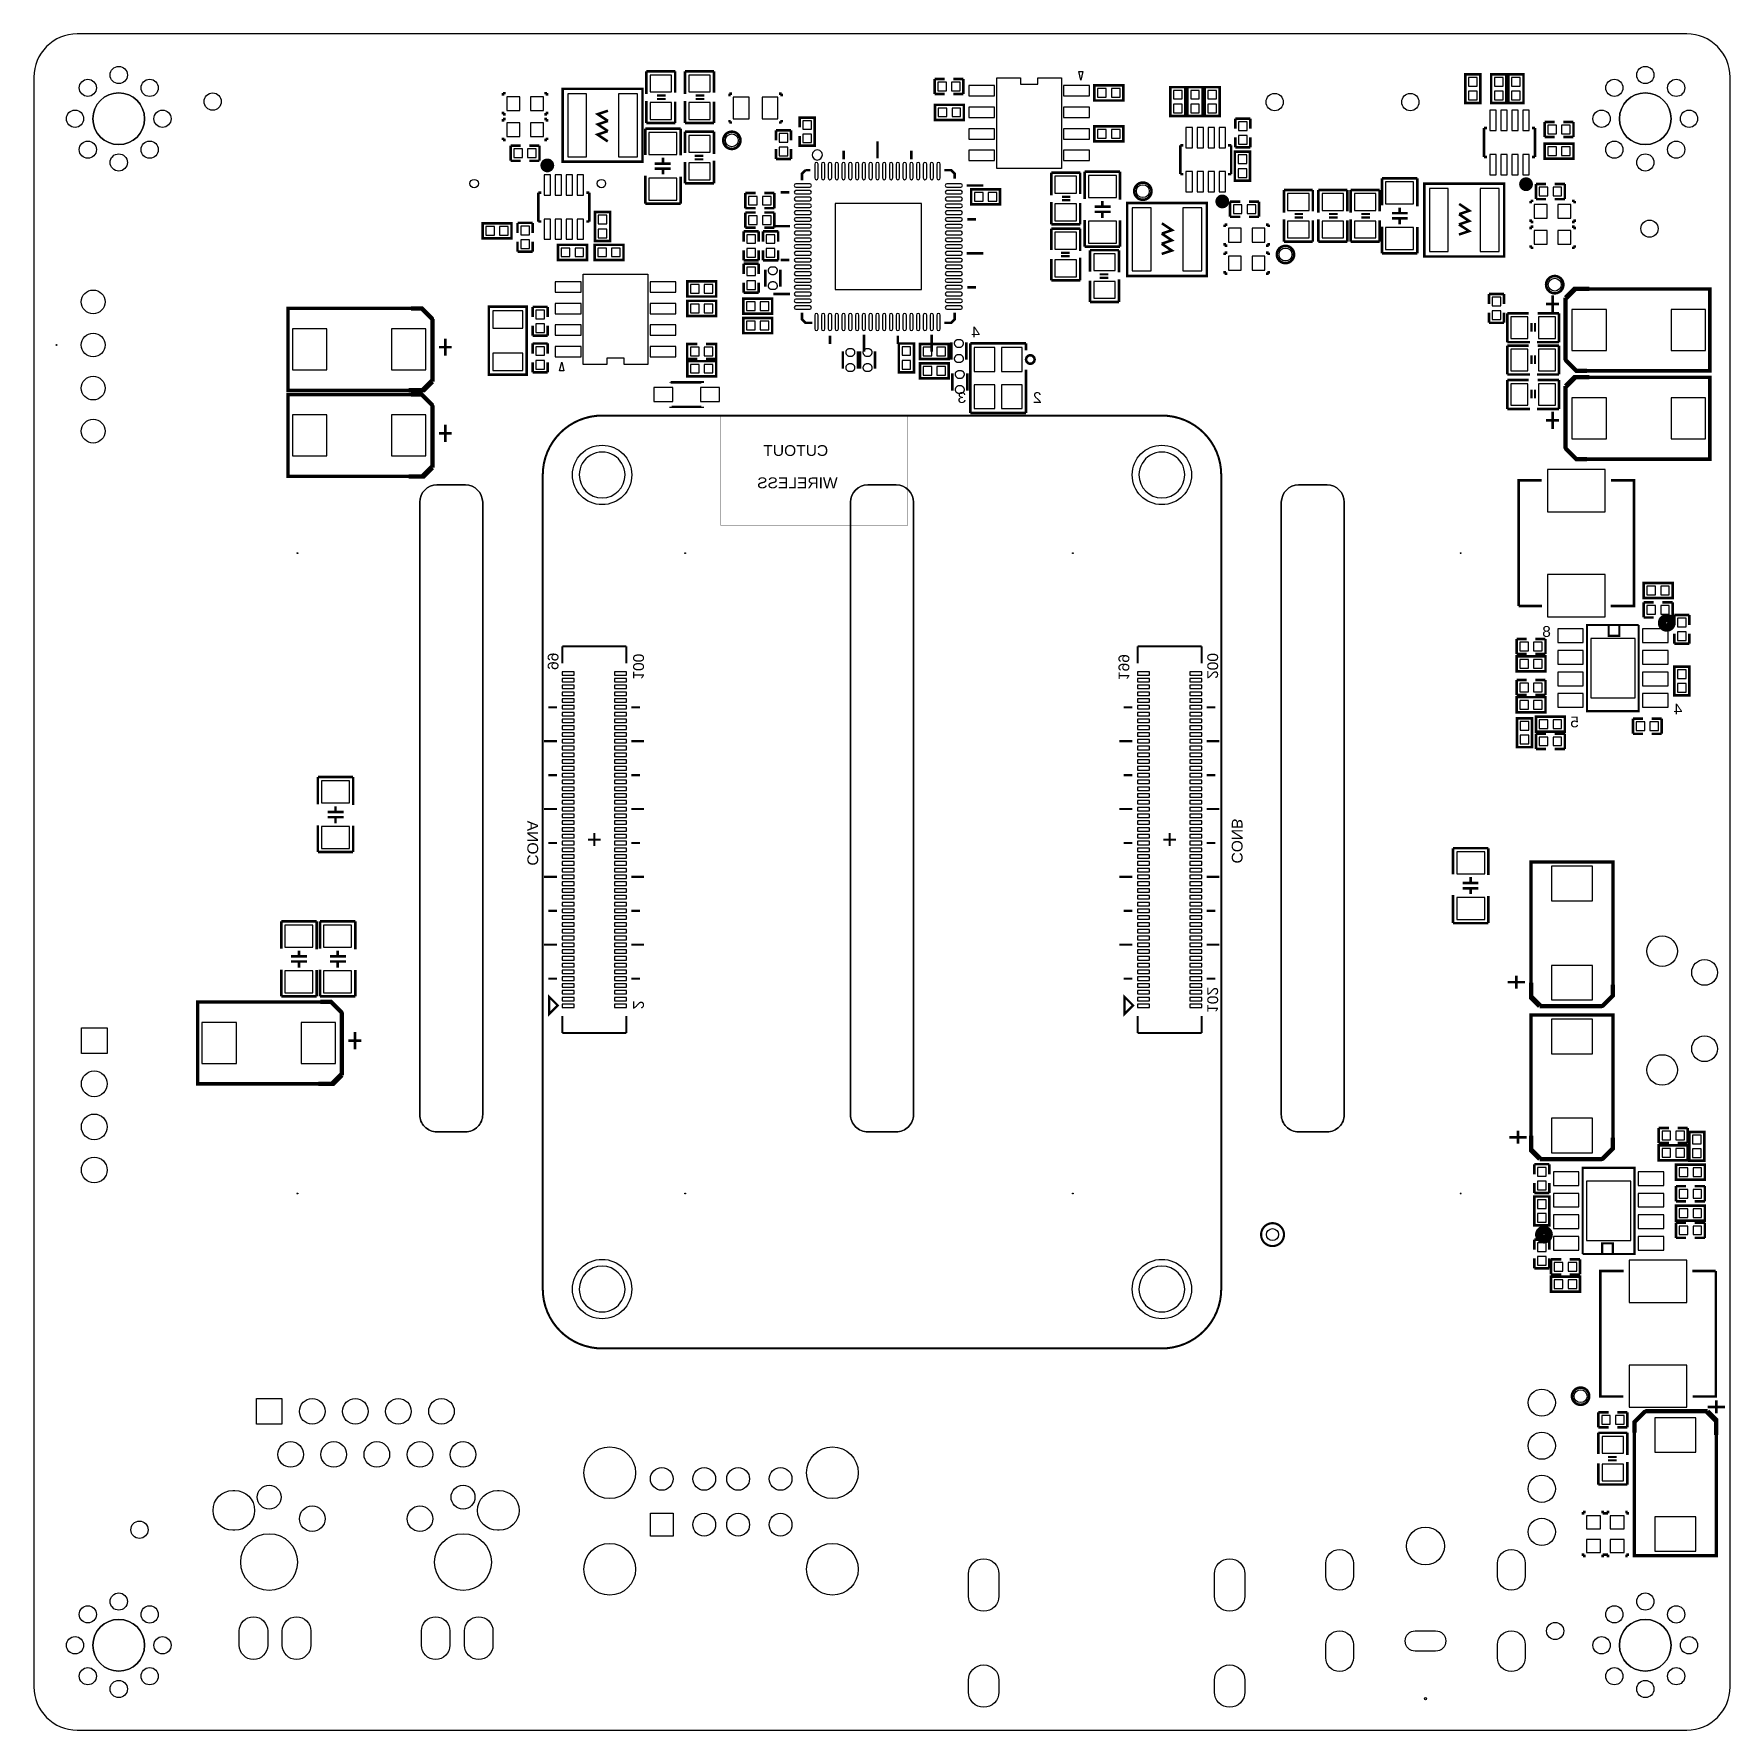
# Model space of a CAD drawing. Extents: x 0 to 100, y 0 to 100.
import ezdxf

# ---------------------------------------------------------------- set-up
doc = ezdxf.new("R2010")
doc.units = 0
for name, color, linetype in [('BG_OUTLINE', 254, 'CONTINUOUS'), ('PG_SILKSCREEN_BOTTOM', 201, 'CONTINUOUS'), ('PIN_BOTTOM', 1, 'CONTINUOUS')]:
    doc.layers.add(name, color=color, linetype=linetype)

msp = doc.modelspace()

# ---------------------------------------------------------------- texts
at = {"layer": 'PG_SILKSCREEN_BOTTOM', "text_generation_flag": 2, "width": 1.08}
for s, p in [('4', (55.778349, 82.1055)), ('3', (54.9656, 78.2447)), ('2', (59.4106, 78.2447)), ('CUTOUT', (46.8249, 75.1205)), ('WIRELESS', (47.3837, 73.2155)), ('8', (89.4334, 64.4525)), ('4', (97.1804, 59.8805)), ('5', (91.0844, 59.1185))]:
    msp.add_text(s, height=0.635, dxfattribs=at).set_placement(p)
for s, p in [('99', (30.2895, 62.4967)), ('100', (35.327895, 61.92901)), ('199', (63.9445, 61.8998)), ('200', (69.179008, 61.969091)), ('CONA', (29.091509, 50.965202)), ('CONB', (70.620509, 51.092202)), ('102', (69.179008, 42.284091)), ('2', (35.327895, 42.493895))]:
    msp.add_text(s, height=0.635, rotation=270, dxfattribs=at).set_placement(p)

# ---------------------------------------------------------------- linework, layer by layer
at = {"layer": 'BG_OUTLINE'}
for points in [[(2.54, 0), (97.460003, 0, 0.414214), (100.000003, 2.54), (100.000003, 97.460003, 0.414214), (97.460003, 100.000003), (2.54, 100.000003, 0.414214), (0, 97.460003), (0, 2.54, 0.414214), (2.54, 0)], [(6.52399, 94.999988, 1), (3.47599, 94.999988, 1), (6.52399, 94.999988)], [(96.523988, 94.999988, 1), (93.475988, 94.999988, 1), (96.523988, 94.999988)], [(22.7425, 36.284002), (22.7425, 72.392007, -0.414209), (23.7585, 73.408007)], [(23.7585, 73.408007), (25.441504, 73.408007, -0.414209), (26.457504, 72.392007), (26.457504, 36.284002)], [(48.1425, 36.284002), (48.1425, 72.392007, -0.414209), (49.1585, 73.408007)], [(49.1585, 73.408007), (50.841504, 73.408007, -0.414209), (51.857504, 72.392007), (51.857504, 36.284002)], [(73.5425, 36.284002), (73.5425, 72.392007, -0.414209), (74.5585, 73.408007)], [(74.5585, 73.408007), (76.241504, 73.408007, -0.414209), (77.257504, 72.392007), (77.257504, 36.284002)], [(23.7585, 35.268002, -0.414214), (22.7425, 36.284002)], [(26.457504, 36.284002, -0.414214), (25.441504, 35.268002)], [(49.1585, 35.268002, -0.414214), (48.1425, 36.284002)], [(51.857504, 36.284002, -0.414214), (50.841504, 35.268002)], [(74.5585, 35.268002, -0.414214), (73.5425, 36.284002)], [(77.257504, 36.284002, -0.414214), (76.241504, 35.268002)], [(6.52399, 4.99999, 1), (3.47599, 4.99999, 1), (6.52399, 4.99999)], [(96.523988, 4.99999, 1), (93.475988, 4.99999, 1), (96.523988, 4.99999)]]:
    msp.add_lwpolyline(points, format="xyb", dxfattribs=at)
for points in [[(23.7585, 73.408007, 0.414209), (22.7425, 72.392007), (22.7425, 36.284002, 0.414214), (23.7585, 35.268002), (25.441504, 35.268002, 0.414214), (26.457504, 36.284002), (26.457504, 72.392007, 0.414209), (25.441504, 73.408007)], [(49.1585, 73.408007, 0.414209), (48.1425, 72.392007), (48.1425, 36.284002, 0.414214), (49.1585, 35.268002), (50.841504, 35.268002, 0.414214), (51.857504, 36.284002), (51.857504, 72.392007, 0.414209), (50.841504, 73.408007)], [(74.5585, 73.408007, 0.414209), (73.5425, 72.392007), (73.5425, 36.284002, 0.414214), (74.5585, 35.268002), (76.241504, 35.268002, 0.414214), (77.257504, 36.284002), (77.257504, 72.392007, 0.414209), (76.241504, 73.408007)]]:
    msp.add_lwpolyline(points, format="xyb", close=True, dxfattribs=at)
for points in [[(25.441504, 35.268002), (23.7585, 35.268002)], [(50.841504, 35.268002), (49.1585, 35.268002)], [(76.241504, 35.268002), (74.5585, 35.268002)]]:
    msp.add_lwpolyline(points, dxfattribs=at)
at = {"layer": 'PG_SILKSCREEN_BOTTOM'}
for points, const_width in [([(36.1061, 97.79), (36.1061, 96.4565)], 0.1524), ([(37.8079, 97.79), (36.1061, 97.79)], 0.1524), ([(37.8079, 97.79), (37.8079, 96.5327)], 0.1524), ([(38.3921, 97.79), (38.3921, 96.4565)], 0.1524), ([(40.0939, 97.79), (38.3921, 97.79)], 0.1524), ([(40.0939, 97.79), (40.0939, 96.5327)], 0.1524), ([(53.0987, 96.4565), (53.0987, 97.3455)], 0.1524), ([(53.0987, 97.3455), (53.6956, 97.3455)], 0.1524), ([(54.2036, 97.3455), (54.8005, 97.3455)], 0.1524), ([(54.8005, 97.3455), (54.8005, 96.4565)], 0.1524), ([(62.5221, 96.9645), (62.5221, 96.0755), (64.2239, 96.0755), (64.2239, 96.9645), (62.5221, 96.9645)], 0.1524), ([(85.2805, 97.6249), (84.3915, 97.6249), (84.3915, 95.9231), (85.2805, 95.9231), (85.2805, 97.6249)], 0.1524), ([(85.9155, 95.9231), (86.8045, 95.9231), (86.8045, 97.6249), (85.9155, 97.6249), (85.9155, 95.9231)], 0.1524), ([(87.8205, 97.6249), (86.9315, 97.6249), (86.9315, 95.9231), (87.8205, 95.9231), (87.8205, 97.6249)], 0.1524), ([(27.6606, 96.3549), (27.6606, 96.5073)], 0.1524), ([(27.6606, 96.5073), (27.813, 96.5073)], 0.1524), ([(30.2514, 96.5073), (30.099, 96.5073)], 0.1524), ([(30.2514, 96.3549), (30.2514, 96.5073)], 0.1524), ([(35.427895, 92.46489), (35.878008, 92.46489), (35.878008, 96.76511), (31.177992, 96.76511), (31.177992, 92.46489), (35.478009, 92.46489)], 0.150089), ([(36.1061, 94.742), (36.1061, 96.0501)], 0.1524), ([(36.7284, 96.3676), (37.2364, 96.3676)], 0.127), ([(37.2364, 96.1644), (36.7284, 96.1644)], 0.127), ([(37.8079, 94.742), (37.8079, 95.9993)], 0.1524), ([(38.3921, 94.742), (38.3921, 96.0501)], 0.1524), ([(39.0144, 96.3676), (39.5224, 96.3676)], 0.127), ([(39.5224, 96.1644), (39.0144, 96.1644)], 0.127), ([(40.0939, 94.742), (40.0939, 95.9993)], 0.1524), ([(41.0083, 96.3295), (41.0083, 96.4819)], 0.1524), ([(41.0083, 96.4819), (41.1607, 96.4819)], 0.1524), ([(43.9293, 96.4819), (44.0817, 96.4819)], 0.1524), ([(44.0817, 96.4819), (44.0817, 96.3295)], 0.1524), ([(53.6956, 96.4565), (53.0987, 96.4565)], 0.1524), ([(54.8005, 96.4565), (54.2036, 96.4565)], 0.1524), ([(67.8815, 96.8629), (66.9925, 96.8629), (66.9925, 95.1611), (67.8815, 95.1611), (67.8815, 96.8629)], 0.1524), ([(68.0085, 95.1611), (68.8975, 95.1611), (68.8975, 96.8629), (68.0085, 96.8629), (68.0085, 95.1611)], 0.1524), ([(69.9135, 96.8629), (69.0245, 96.8629), (69.0245, 95.1611), (69.9135, 95.1611), (69.9135, 96.8629)], 0.1524), ([(27.6606, 95.4151), (27.6606, 95.2627)], 0.1524), ([(27.6606, 95.2627), (27.813, 95.2627)], 0.1524), ([(27.6606, 94.8309), (27.6606, 94.9833)], 0.1524), ([(27.6606, 94.9833), (27.813, 94.9833)], 0.1524), ([(30.2514, 95.2627), (30.099, 95.2627)], 0.1524), ([(30.2514, 94.9833), (30.099, 94.9833)], 0.1524), ([(30.2514, 95.4151), (30.2514, 95.2627)], 0.1524), ([(30.2514, 94.8309), (30.2514, 94.9833)], 0.1524), ([(33.84169, 94.870295), (33.241488, 95.270295), (33.84169, 95.470193)], 0.150089), ([(41.0083, 94.7801), (41.0083, 94.9325)], 0.1524), ([(44.0817, 94.9325), (44.0817, 94.7801)], 0.1524), ([(45.148449, 93.980051), (45.148449, 93.408551), (46.037449, 93.408551), (46.037449, 95.059551), (45.148449, 95.059551), (45.148449, 94.488051)], 0.1524), ([(54.8259, 94.9325), (54.8259, 95.8215), (53.1241, 95.8215), (53.1241, 94.9325), (54.8259, 94.9325)], 0.1524), ([(70.8279, 94.4118), (70.8279, 95.0087)], 0.1524), ([(70.8279, 95.0087), (71.7169, 95.0087)], 0.1524), ([(71.7169, 95.0087), (71.7169, 94.4118)], 0.1524), ([(33.827999, 93.664989), (33.228001, 94.06509), (33.827999, 94.264988)], 0.150089), ([(33.84169, 94.270093), (33.241488, 94.670093), (33.84169, 94.870295)], 0.150089), ([(36.0426, 94.4118), (38.1254, 94.4118)], 0.1524), ([(36.0426, 94.4118), (36.0426, 92.8624)], 0.1524), ([(37.8079, 94.742), (36.1061, 94.742)], 0.1524), ([(38.1254, 94.4118), (38.1254, 92.837)], 0.1524), ([(40.0939, 94.742), (38.3921, 94.742)], 0.1524), ([(38.3921, 94.234), (38.3921, 92.9767)], 0.1524), ([(38.3921, 94.234), (40.0939, 94.234)], 0.1524), ([(40.0939, 94.234), (40.0939, 92.9259)], 0.1524), ([(41.1607, 94.7801), (41.0083, 94.7801)], 0.1524), ([(43.7515, 93.726), (43.7515, 94.3229)], 0.1524), ([(43.7515, 94.3229), (44.6405, 94.3229)], 0.1524), ([(44.0817, 94.7801), (43.9293, 94.7801)], 0.1524), ([(44.6405, 94.3229), (44.6405, 93.726)], 0.1524), ([(62.5221, 94.5515), (62.5221, 93.6625), (64.2239, 93.6625), (64.2239, 94.5515), (62.5221, 94.5515)], 0.1524), ([(85.494901, 94.448909), (85.494901, 92.749091)], 0.1524), ([(85.676994, 94.448909), (85.494901, 94.448909)], 0.1524), ([(88.495099, 94.448909), (88.313006, 94.448909)], 0.1524), ([(88.495099, 92.749091), (88.495099, 94.448909)], 0.1524), ([(89.0651, 93.9165), (89.0651, 94.8055)], 0.1524), ([(89.0651, 94.8055), (89.662, 94.8055)], 0.1524), ([(90.17, 94.8055), (90.7669, 94.8055)], 0.1524), ([(90.7669, 94.8055), (90.7669, 93.9165)], 0.1524), ([(27.6606, 93.8911), (27.6606, 93.7387)], 0.1524), ([(27.6606, 93.7387), (27.813, 93.7387)], 0.1524), ([(28.1051, 92.5195), (28.1051, 93.4085)], 0.1524), ([(28.1051, 93.4085), (28.702, 93.4085)], 0.1524), ([(29.21, 93.4085), (29.8069, 93.4085)], 0.1524), ([(29.8069, 93.4085), (29.8069, 92.5195)], 0.1524), ([(30.2514, 93.7387), (30.099, 93.7387)], 0.1524), ([(30.2514, 93.8911), (30.2514, 93.7387)], 0.1524), ([(43.7515, 92.6211), (43.7515, 93.218)], 0.1524), ([(44.6405, 93.218), (44.6405, 92.6211)], 0.1524), ([(47.733991, 92.615207), (47.733991, 93.115105)], 0.1524), ([(49.733987, 92.66489), (49.733987, 93.664989)], 0.1524), ([(51.734009, 92.615207), (51.734009, 93.115105)], 0.1524), ([(67.587901, 93.432909), (67.587901, 91.733091)], 0.1524), ([(67.769994, 93.432909), (67.587901, 93.432909)], 0.1524), ([(70.588099, 93.432909), (70.406006, 93.432909)], 0.1524), ([(70.588099, 91.733091), (70.588099, 93.432909)], 0.1524), ([(71.6915, 93.0529), (70.8025, 93.0529), (70.8025, 91.3511), (71.6915, 91.3511), (71.6915, 93.0529)], 0.1524), ([(70.8279, 93.3069), (70.8279, 93.9038)], 0.1524), ([(71.7169, 93.3069), (70.8279, 93.3069)], 0.1524), ([(71.7169, 93.9038), (71.7169, 93.3069)], 0.1524), ([(89.662, 93.9165), (89.0651, 93.9165)], 0.1524), ([(89.0651, 93.5355), (89.0651, 92.6465), (90.7669, 92.6465), (90.7669, 93.5355), (89.0651, 93.5355)], 0.1524), ([(90.7669, 93.9165), (90.17, 93.9165)], 0.1524), ([(28.702, 92.5195), (28.1051, 92.5195)], 0.1524), ([(29.8069, 92.5195), (29.21, 92.5195)], 0.1524), ([(36.6014, 92.3544), (37.5412, 92.3544)], 0.1524), ([(36.6014, 92.0496), (37.5412, 92.0496)], 0.1524), ([(37.084, 92.3544), (37.084, 92.71)], 0.1524), ([(37.084, 92.0496), (37.084, 91.7194)], 0.1524), ([(38.3921, 91.186), (38.3921, 92.4433)], 0.1524), ([(38.9636, 92.8116), (39.4716, 92.8116)], 0.127), ([(39.4716, 92.6084), (38.9636, 92.6084)], 0.127), ([(40.0939, 91.186), (40.0939, 92.5195)], 0.1524), ([(44.6405, 92.6211), (43.7515, 92.6211)], 0.1524), ([(45.283907, 91.364892), (45.283907, 91.764993), (45.484009, 91.965094)], 0.1524), ([(45.484009, 91.965094), (45.784008, 91.965094)], 0.1524), ([(53.683891, 91.965094), (54.083991, 91.965094), (54.284093, 91.764993), (54.284093, 91.464994)], 0.1524), ([(85.494901, 92.749091), (85.676994, 92.749091)], 0.1524), ([(88.313006, 92.749091), (88.495099, 92.749091)], 0.1524), ([(36.0426, 89.9922), (36.0426, 91.6432)], 0.1524), ([(38.1254, 89.9922), (38.1254, 91.5924)], 0.1524), ([(38.3921, 91.186), (40.0939, 91.186)], 0.1524), ([(54.983888, 91.064893), (55.983911, 91.064893)], 0.1524), ([(59.9821, 91.821), (59.9821, 90.4875)], 0.1524), ([(61.6839, 91.821), (59.9821, 91.821)], 0.1524), ([(61.6839, 91.821), (61.6839, 90.5637)], 0.1524), ([(61.9506, 91.8718), (64.0334, 91.8718)], 0.1524), ([(61.9506, 91.8718), (61.9506, 90.2716)], 0.1524), ([(64.0334, 91.8718), (64.0334, 90.2208)], 0.1524), ([(67.587901, 91.733091), (67.769994, 91.733091)], 0.1524), ([(70.406006, 91.733091), (70.588099, 91.733091)], 0.1524), ([(79.4766, 91.4908), (81.5594, 91.4908)], 0.1524), ([(79.4766, 91.4908), (79.4766, 89.8906)], 0.1524), ([(81.5594, 91.4908), (81.5594, 89.8398)], 0.1524), ([(82.428105, 91.17711), (81.977992, 91.17711), (81.977992, 86.87689), (86.678008, 86.87689), (86.678008, 91.17711), (82.377991, 91.17711)], 0.150089), ([(88.5571, 90.2589), (88.5571, 91.1479)], 0.1524), ([(88.5571, 91.1479), (89.154, 91.1479)], 0.1524), ([(89.662, 91.1479), (90.2589, 91.1479)], 0.1524), ([(90.2589, 91.1479), (90.2589, 90.2589)], 0.1524), ([(29.741901, 90.638909), (29.741901, 88.939091)], 0.1524), ([(29.923994, 90.638909), (29.741901, 90.638909)], 0.1524), ([(32.742099, 90.638909), (32.560006, 90.638909)], 0.1524), ([(32.742099, 88.939091), (32.742099, 90.638909)], 0.1524), ([(38.1254, 89.9922), (36.0426, 89.9922)], 0.1524), ([(41.9481, 89.7255), (41.9481, 90.6145)], 0.1524), ([(41.9481, 90.6145), (42.545, 90.6145)], 0.1524), ([(43.053, 90.6145), (43.6499, 90.6145)], 0.1524), ([(43.6499, 90.6145), (43.6499, 89.7255)], 0.1524), ([(44.534099, 90.664894), (44.033897, 90.664894)], 0.1524), ([(56.9595, 89.9541), (56.9595, 90.8431), (55.2577, 90.8431), (55.2577, 89.9541), (56.9595, 89.9541)], 0.1524), ([(59.9821, 88.773), (59.9821, 90.0811)], 0.1524), ([(60.6044, 90.3986), (61.1124, 90.3986)], 0.127), ([(61.1124, 90.1954), (60.6044, 90.1954)], 0.127), ([(61.6839, 88.773), (61.6839, 90.0303)], 0.1524), ([(62.992, 89.8144), (62.992, 90.1446)], 0.1524), ([(64.902105, 90.03411), (64.451992, 90.03411), (64.451992, 85.73389), (69.152008, 85.73389), (69.152008, 90.03411), (64.851991, 90.03411)], 0.150089), ([(70.5231, 89.217449), (70.5231, 90.106449)], 0.1524), ([(70.5231, 90.106449), (71.12, 90.106449)], 0.1524), ([(71.628, 90.106449), (72.2249, 90.106449)], 0.1524), ([(72.2249, 90.106449), (72.2249, 89.217449)], 0.1524), ([(73.6981, 90.805), (73.6981, 89.4715)], 0.1524), ([(75.3999, 90.805), (73.6981, 90.805)], 0.1524), ([(75.3999, 90.805), (75.3999, 89.5477)], 0.1524), ([(75.7301, 90.805), (75.7301, 89.4715)], 0.1524), ([(77.4319, 90.805), (75.7301, 90.805)], 0.1524), ([(77.4319, 90.805), (77.4319, 89.5477)], 0.1524), ([(77.6351, 90.805), (77.6351, 89.4715)], 0.1524), ([(79.3369, 90.805), (77.6351, 90.805)], 0.1524), ([(79.3369, 90.805), (79.3369, 89.5477)], 0.1524), ([(84.028001, 89.977011), (84.627999, 89.57691), (84.028001, 89.377012)], 0.150089), ([(88.2396, 90.0049), (88.2396, 90.1573)], 0.1524), ([(88.2396, 90.1573), (88.392, 90.1573)], 0.1524), ([(89.154, 90.2589), (88.5571, 90.2589)], 0.1524), ([(90.2589, 90.2589), (89.662, 90.2589)], 0.1524), ([(90.8304, 90.1573), (90.678, 90.1573)], 0.1524), ([(90.8304, 90.0049), (90.8304, 90.1573)], 0.1524), ([(29.741901, 88.939091), (29.923994, 88.939091)], 0.1524), ([(32.560006, 88.939091), (32.742099, 88.939091)], 0.1524), ([(33.083551, 87.795049), (33.972551, 87.795049), (33.972551, 89.496849), (33.083551, 89.496849), (33.083551, 87.795049)], 0.1524), ([(42.545, 89.7255), (41.9481, 89.7255)], 0.1524), ([(41.9481, 88.5825), (41.9481, 89.4715)], 0.1524), ([(41.9481, 89.4715), (42.545, 89.4715)], 0.1524), ([(43.6499, 89.7255), (43.053, 89.7255)], 0.1524), ([(43.053, 89.4715), (43.6499, 89.4715)], 0.1524), ([(43.6499, 89.4715), (43.6499, 88.5825)], 0.1524), ([(55.033901, 89.064897), (55.534103, 89.064897)], 0.1524), ([(61.9506, 87.4522), (61.9506, 89.027)], 0.1524), ([(63.4746, 89.8144), (62.5348, 89.8144)], 0.1524), ([(63.4746, 89.5096), (62.5348, 89.5096)], 0.1524), ([(62.992, 89.5096), (62.992, 89.154)], 0.1524), ([(64.0334, 87.4522), (64.0334, 89.0016)], 0.1524), ([(71.12, 89.217449), (70.5231, 89.217449)], 0.1524), ([(72.2249, 89.217449), (71.628, 89.217449)], 0.1524), ([(73.6981, 87.757), (73.6981, 89.0651)], 0.1524), ([(74.3204, 89.3826), (74.8284, 89.3826)], 0.127), ([(74.8284, 89.1794), (74.3204, 89.1794)], 0.127), ([(75.3999, 87.757), (75.3999, 89.0143)], 0.1524), ([(75.7301, 87.757), (75.7301, 89.0651)], 0.1524), ([(76.3524, 89.3826), (76.8604, 89.3826)], 0.127), ([(76.8604, 89.1794), (76.3524, 89.1794)], 0.127), ([(77.4319, 87.757), (77.4319, 89.0143)], 0.1524), ([(77.6351, 87.757), (77.6351, 89.0651)], 0.1524), ([(78.2574, 89.3826), (78.7654, 89.3826)], 0.127), ([(78.7654, 89.1794), (78.2574, 89.1794)], 0.127), ([(79.3369, 87.757), (79.3369, 89.0143)], 0.1524), ([(81.0006, 89.4334), (80.0608, 89.4334)], 0.1524), ([(81.0006, 89.1286), (80.0608, 89.1286)], 0.1524), ([(80.518, 89.4334), (80.518, 89.7636)], 0.1524), ([(80.518, 89.1286), (80.518, 88.773)], 0.1524), ([(84.01431, 89.371907), (84.614512, 88.971907), (84.01431, 88.771705)], 0.150089), ([(88.2396, 89.0651), (88.2396, 88.9127)], 0.1524), ([(90.8304, 89.0651), (90.8304, 88.9127)], 0.1524), ([(28.1559, 87.9475), (28.1559, 88.8365), (26.4541, 88.8365), (26.4541, 87.9475), (28.1559, 87.9475)], 0.1524), ([(28.5115, 88.265), (28.5115, 88.8619)], 0.1524), ([(28.5115, 88.8619), (29.4005, 88.8619)], 0.1524), ([(29.4005, 88.8619), (29.4005, 88.265)], 0.1524), ([(41.8465, 87.757), (41.8465, 88.3539)], 0.1524), ([(41.8465, 88.3539), (42.7355, 88.3539)], 0.1524), ([(42.545, 88.5825), (41.9481, 88.5825)], 0.1524), ([(42.7355, 88.3539), (42.7355, 87.757)], 0.1524), ([(42.9895, 87.757), (42.9895, 88.3539)], 0.1524), ([(42.9895, 88.3539), (43.8785, 88.3539)], 0.1524), ([(43.6499, 88.5825), (43.053, 88.5825)], 0.1524), ([(44.584112, 88.664898), (43.584089, 88.664898)], 0.1524), ([(43.8785, 88.3539), (43.8785, 87.757)], 0.1524), ([(61.6839, 88.773), (59.9821, 88.773)], 0.1524), ([(59.9821, 88.519), (59.9821, 87.2617)], 0.1524), ([(59.9821, 88.519), (61.6839, 88.519)], 0.1524), ([(61.6839, 88.519), (61.6839, 87.2109)], 0.1524), ([(66.48831, 88.228907), (67.088512, 87.828907), (66.48831, 87.628705)], 0.150089), ([(66.502001, 88.834011), (67.101999, 88.43391), (66.502001, 88.234012)], 0.150089), ([(70.2056, 88.6079), (70.2056, 88.7603)], 0.1524), ([(70.2056, 88.7603), (70.358, 88.7603)], 0.1524), ([(72.7964, 88.7603), (72.644, 88.7603)], 0.1524), ([(72.7964, 88.6079), (72.7964, 88.7603)], 0.1524), ([(79.4766, 87.0712), (79.4766, 88.646)], 0.1524), ([(81.5594, 87.0712), (81.5594, 88.6206)], 0.1524), ([(84.01431, 88.771705), (84.614512, 88.371705), (84.01431, 88.171807)], 0.150089), ([(88.2396, 88.9127), (88.392, 88.9127)], 0.1524), ([(88.2396, 88.4809), (88.2396, 88.6333)], 0.1524), ([(88.2396, 88.6333), (88.392, 88.6333)], 0.1524), ([(90.8304, 88.9127), (90.678, 88.9127)], 0.1524), ([(90.8304, 88.6333), (90.678, 88.6333)], 0.1524), ([(90.8304, 88.4809), (90.8304, 88.6333)], 0.1524), ([(28.5115, 87.1601), (28.5115, 87.757)], 0.1524), ([(29.4005, 87.1601), (28.5115, 87.1601)], 0.1524), ([(29.4005, 87.757), (29.4005, 87.1601)], 0.1524), ([(32.6009, 86.6775), (32.6009, 87.5665), (30.8991, 87.5665), (30.8991, 86.6775), (32.6009, 86.6775)], 0.1524), ([(34.7599, 86.677551), (34.7599, 87.566551), (33.0581, 87.566551), (33.0581, 86.677551), (34.7599, 86.677551)], 0.1524), ([(41.8465, 86.6521), (41.8465, 87.249)], 0.1524), ([(42.7355, 87.249), (42.7355, 86.6521)], 0.1524), ([(42.9895, 86.6521), (42.9895, 87.249)], 0.1524), ([(43.8785, 87.249), (43.8785, 86.6521)], 0.1524), ([(54.983888, 87.065104), (55.983911, 87.065104)], 0.1524), ([(60.5536, 87.0966), (61.0616, 87.0966)], 0.127), ([(64.0334, 87.4522), (61.9506, 87.4522)], 0.1524), ([(62.2681, 87.249), (62.2681, 85.9917)], 0.1524), ([(62.2681, 87.249), (63.9699, 87.249)], 0.1524), ([(63.9699, 87.249), (63.9699, 85.9409)], 0.1524), ([(66.48831, 87.628705), (67.088512, 87.228705), (66.48831, 87.028807)], 0.150089), ([(70.2056, 87.6681), (70.2056, 87.5157)], 0.1524), ([(70.2056, 87.5157), (70.358, 87.5157)], 0.1524), ([(70.2056, 86.9569), (70.2056, 87.1093)], 0.1524), ([(70.2056, 87.1093), (70.358, 87.1093)], 0.1524), ([(72.7964, 87.5157), (72.644, 87.5157)], 0.1524), ([(72.7964, 87.1093), (72.644, 87.1093)], 0.1524), ([(72.7964, 87.6681), (72.7964, 87.5157)], 0.1524), ([(72.7964, 86.9569), (72.7964, 87.1093)], 0.1524), ([(75.3999, 87.757), (73.6981, 87.757)], 0.1524), ([(77.4319, 87.757), (75.7301, 87.757)], 0.1524), ([(79.3369, 87.757), (77.6351, 87.757)], 0.1524), ([(81.5594, 87.0712), (79.4766, 87.0712)], 0.1524), ([(88.2396, 87.5411), (88.2396, 87.3887)], 0.1524), ([(88.2396, 87.3887), (88.392, 87.3887)], 0.1524), ([(90.8304, 87.3887), (90.678, 87.3887)], 0.1524), ([(90.8304, 87.5411), (90.8304, 87.3887)], 0.1524), ([(42.7355, 86.6521), (41.8465, 86.6521)], 0.1524), ([(41.8465, 85.852), (41.8465, 86.4489)], 0.1524), ([(41.8465, 86.4489), (42.7355, 86.4489)], 0.1524), ([(42.7355, 86.4489), (42.7355, 85.852)], 0.1524), ([(43.8785, 86.6521), (42.9895, 86.6521)], 0.1524), ([(43.1165, 86.106), (43.1165, 85.09)], 0.1524), ([(44.0055, 85.09), (44.0055, 86.106)], 0.1524), ([(44.534099, 86.665003), (44.033897, 86.665003)], 0.1524), ([(59.9821, 85.471), (59.9821, 86.7283)], 0.1524), ([(61.0616, 86.8934), (60.5536, 86.8934)], 0.127), ([(61.6839, 85.471), (61.6839, 86.8045)], 0.1524), ([(70.2056, 86.0171), (70.2056, 85.8647)], 0.1524), ([(72.7964, 86.0171), (72.7964, 85.8647)], 0.1524), ([(38.5191, 85.4075), (38.5191, 84.5185), (40.2209, 84.5185), (40.2209, 85.4075), (38.5191, 85.4075)], 0.1524), ([(41.8465, 84.7471), (41.8465, 85.344)], 0.1524), ([(42.7355, 85.344), (42.7355, 84.7471)], 0.1524), ([(55.033901, 85.065108), (55.534103, 85.065108)], 0.1524), ([(59.9821, 85.471), (61.6839, 85.471)], 0.1524), ([(62.2681, 84.201), (62.2681, 85.4583)], 0.1524), ([(62.8396, 85.8266), (63.3476, 85.8266)], 0.127), ([(63.3476, 85.6234), (62.8396, 85.6234)], 0.127), ([(63.9699, 84.201), (63.9699, 85.5345)], 0.1524), ([(70.2056, 85.8647), (70.358, 85.8647)], 0.1524), ([(72.7964, 85.8647), (72.644, 85.8647)], 0.1524), ([(90.297, 84.455), (90.805, 84.963), (91.694, 84.963)], 0.254), ([(98.806, 80.137), (90.932, 80.137), (90.297, 80.772), (90.297, 84.328), (90.932, 84.963), (98.806, 84.963), (98.806, 80.137)], 0.199898), ([(38.5191, 84.2645), (38.5191, 83.3755), (40.2209, 83.3755), (40.2209, 84.2645), (38.5191, 84.2645)], 0.1524), ([(41.8211, 84.3915), (41.8211, 83.5025), (43.5229, 83.5025), (43.5229, 84.3915), (41.8211, 84.3915)], 0.1524), ([(42.7355, 84.7471), (41.8465, 84.7471)], 0.1524), ([(44.584112, 84.665007), (43.584089, 84.665007)], 0.1524), ([(62.2681, 84.201), (63.9699, 84.201)], 0.1524), ([(85.788449, 84.074), (85.788449, 84.6709)], 0.1524), ([(85.788449, 84.6709), (86.677449, 84.6709)], 0.1524), ([(86.677449, 84.6709), (86.677449, 84.074)], 0.1524), ([(89.154, 84.074), (89.916, 84.074)], 0.1524), ([(89.535, 83.566), (89.535, 84.582)], 0.1524), ([(90.297, 80.772), (90.297, 84.455)], 0.254), ([(14.986, 83.82), (22.86, 83.82), (23.495, 83.185), (23.495, 79.629), (22.86, 78.994), (14.986, 78.994), (14.986, 83.82)], 0.199898), ([(22.225, 83.82), (22.86, 83.82), (23.495, 83.185)], 0.254), ([(23.495, 83.185), (23.495, 79.502)], 0.254), ([(26.8224, 79.908705), (26.8224, 83.921295), (29.0576, 83.921295), (29.0576, 79.908705), (26.8224, 79.908705)], 0.1524), ([(29.4005, 83.312), (29.4005, 83.9089)], 0.1524), ([(29.4005, 83.9089), (30.2895, 83.9089)], 0.1524), ([(30.2895, 83.9089), (30.2895, 83.312)], 0.1524), ([(41.8211, 83.2485), (41.8211, 82.3595), (43.5229, 82.3595), (43.5229, 83.2485), (41.8211, 83.2485)], 0.1524), ([(45.884109, 82.965011), (45.484009, 82.965011), (45.283907, 83.165112), (45.283907, 83.565213)], 0.1524), ([(54.284093, 83.565213), (54.284093, 83.165112), (54.083991, 82.965011), (53.683891, 82.965011)], 0.1524), ([(85.788449, 82.9691), (85.788449, 83.566)], 0.1524), ([(86.677449, 82.9691), (85.788449, 82.9691)], 0.1524), ([(86.677449, 83.566), (86.677449, 82.9691)], 0.1524), ([(86.868, 83.5279), (86.868, 81.8261)], 0.1524), ([(86.868, 83.5279), (88.1253, 83.5279)], 0.1524), ([(88.2904, 82.4484), (88.2904, 82.9564)], 0.127), ([(88.4936, 82.9564), (88.4936, 82.4484)], 0.127), ([(89.916, 83.5279), (88.6587, 83.5279)], 0.1524), ([(89.916, 83.5279), (89.916, 81.8261)], 0.1524), ([(24.257, 82.042), (24.257, 81.026)], 0.1524), ([(29.4005, 82.2071), (29.4005, 82.804)], 0.1524), ([(30.2895, 82.2071), (29.4005, 82.2071)], 0.1524), ([(30.2895, 82.804), (30.2895, 82.2071)], 0.1524), ([(46.934095, 82.215203), (46.934095, 81.714899)], 0.1524), ([(48.934091, 82.26519), (48.934091, 81.26509)], 0.1524), ([(50.934112, 82.215203), (50.934112, 81.714899)], 0.1524), ([(52.934108, 82.26519), (52.934108, 81.26509)], 0.1524), ([(24.638, 81.534), (23.876, 81.534)], 0.1524), ([(29.4005, 81.153), (29.4005, 81.7499)], 0.1524), ([(29.4005, 81.7499), (30.2895, 81.7499)], 0.1524), ([(30.2895, 81.7499), (30.2895, 81.153)], 0.1524), ([(39.116, 81.724449), (38.51529, 81.724449), (38.51529, 80.835449), (39.11219, 80.835449)], 0.1524), ([(39.624, 80.835449), (40.2209, 80.835449), (40.2209, 81.724449), (39.624, 81.724449)], 0.1524), ([(47.6885, 81.28), (47.6885, 80.264)], 0.1524), ([(48.5775, 80.264), (48.5775, 81.28)], 0.1524), ([(48.7045, 81.28), (48.7045, 80.264)], 0.1524), ([(49.5935, 80.264), (49.5935, 81.28)], 0.1524), ([(50.9905, 80.0481), (51.8795, 80.0481), (51.8795, 81.7499), (50.9905, 81.7499), (50.9905, 80.0481)], 0.1524), ([(52.2351, 81.7245), (52.2351, 80.8355), (53.9369, 80.8355), (53.9369, 81.7245), (52.2351, 81.7245)], 0.1524), ([(54.0893, 81.8134), (54.0893, 80.7974)], 0.1524), ([(54.9783, 80.7974), (54.9783, 81.8134)], 0.1524), ([(58.485253, 81.755209), (55.205046, 81.755209)], 0.1524), ([(55.205046, 81.755209), (55.205046, 77.655191)], 0.1524), ([(58.485253, 81.355209), (58.485253, 81.755209)], 0.1524), ([(86.868, 81.8261), (88.2015, 81.8261)], 0.1524), ([(86.868, 81.6229), (86.868, 79.9211)], 0.1524), ([(86.868, 81.6229), (88.1253, 81.6229)], 0.1524), ([(88.2904, 80.5434), (88.2904, 81.0514)], 0.127), ([(88.4936, 81.0514), (88.4936, 80.5434)], 0.127), ([(89.916, 81.8261), (88.6079, 81.8261)], 0.1524), ([(89.916, 81.6229), (88.6587, 81.6229)], 0.1524), ([(89.916, 81.6229), (89.916, 79.9211)], 0.1524), ([(29.4005, 80.0481), (29.4005, 80.645)], 0.1524), ([(30.2895, 80.0481), (29.4005, 80.0481)], 0.1524), ([(30.2895, 80.645), (30.2895, 80.0481)], 0.1524), ([(38.519049, 80.7085), (38.519049, 79.8195), (40.220849, 79.8195), (40.220849, 80.7085), (38.519049, 80.7085)], 0.1524), ([(52.2351, 80.5815), (52.2351, 79.6925), (53.9369, 79.6925), (53.9369, 80.5815), (52.2351, 80.5815)], 0.1524), ([(54.1401, 79.9846), (54.1401, 78.9686)], 0.1524), ([(55.0291, 78.9686), (55.0291, 79.9846)], 0.1524), ([(58.485253, 77.655191), (58.485253, 80.205301)], 0.1524), ([(91.567, 80.137), (90.932, 80.137), (90.297, 80.772)], 0.254), ([(23.495, 79.502), (22.987, 78.994), (22.098, 78.994)], 0.254), ([(37.530989, 79.417697), (37.530989, 79.464891)], 0.1524), ([(37.530989, 79.464891), (39.431011, 79.464891), (39.431011, 79.423489)], 0.1524), ([(86.868, 79.9211), (88.2015, 79.9211)], 0.1524), ([(86.868, 79.5909), (86.868, 77.8891)], 0.1524), ([(86.868, 79.5909), (88.1253, 79.5909)], 0.1524), ([(88.2904, 78.5114), (88.2904, 79.0194)], 0.127), ([(88.4936, 79.0194), (88.4936, 78.5114)], 0.127), ([(89.916, 79.9211), (88.6079, 79.9211)], 0.1524), ([(89.916, 79.5909), (88.6587, 79.5909)], 0.1524), ([(89.916, 79.5909), (89.916, 77.8891)], 0.1524), ([(90.297, 79.248), (90.805, 79.756), (91.694, 79.756)], 0.254), ([(90.297, 75.565), (90.297, 79.248)], 0.254), ([(98.806, 74.93), (90.932, 74.93), (90.297, 75.565), (90.297, 79.121), (90.932, 79.756), (98.806, 79.756), (98.806, 74.93)], 0.199898), ([(14.986, 78.74), (22.86, 78.74), (23.495, 78.105), (23.495, 74.549), (22.86, 73.914), (14.986, 73.914), (14.986, 78.74)], 0.199898), ([(22.225, 78.74), (22.86, 78.74), (23.495, 78.105)], 0.254), ([(23.495, 78.105), (23.495, 74.422)], 0.254), ([(39.431011, 78.031111), (39.431011, 78.015109), (37.530989, 78.015109), (37.530989, 78.031111)], 0.1524), ([(24.257, 76.962), (24.257, 75.946)], 0.1524), ([(40.499894, 77.499997), (40.499894, 71.000087)], 0.020091), ([(51.5001, 71.000087), (51.5001, 77.499997)], 0.020091), ([(51.5001, 77.499997), (51.5001, 74.000106)], 0.020091), ([(55.205046, 77.655191), (58.485253, 77.655191)], 0.1524), ([(86.868, 77.8891), (88.2015, 77.8891)], 0.1524), ([(89.916, 77.8891), (88.6079, 77.8891)], 0.1524), ([(89.154, 77.216), (89.916, 77.216)], 0.1524), ([(89.535, 76.708), (89.535, 77.724)], 0.1524), ([(24.638, 76.454), (23.876, 76.454)], 0.1524), ([(91.567, 74.93), (90.932, 74.93), (90.297, 75.565)], 0.254), ([(23.495, 74.422), (22.987, 73.914), (22.098, 73.914)], 0.254), ([(29.999991, 25.999897), (29.999991, 74.000106)], 0.119888), ([(87.532007, 66.277007), (87.532007, 73.676993), (88.895199, 73.676993)], 0.1524), ([(92.981805, 73.676993), (94.331993, 73.676993), (94.331993, 66.277007), (92.964991, 66.277007)], 0.1524), ([(40.499894, 71.000087), (51.5001, 71.000087)], 0.020091), ([(94.9071, 67.627449), (94.9071, 66.738449), (96.6089, 66.738449), (96.6089, 67.627449), (94.9071, 67.627449)], 0.1524), ([(88.915011, 66.277007), (87.532007, 66.277007)], 0.1524), ([(94.9071, 65.595551), (94.9071, 66.484551)], 0.1524), ([(94.9071, 66.484551), (95.504, 66.484551)], 0.1524), ([(96.012, 66.484551), (96.6089, 66.484551)], 0.1524), ([(96.6089, 66.484551), (96.6089, 65.595551)], 0.1524), ([(91.567, 60.833), (91.567, 65.151), (94.615, 65.151)], 0.127), ([(93.472, 65.151), (93.472, 64.516), (92.837, 64.516), (92.837, 65.151)], 0.127), ([(94.615, 65.151), (94.615, 60.706)], 0.127), ([(95.504, 65.595551), (94.9071, 65.595551)], 0.1524), ([(96.6089, 65.595551), (96.012, 65.595551)], 0.1524), ([(96.7105, 65.151), (96.7105, 65.7479)], 0.1524), ([(96.7105, 65.7479), (97.5995, 65.7479)], 0.1524), ([(97.5995, 65.7479), (97.5995, 65.151)], 0.1524), ([(87.4141, 63.4365), (87.4141, 64.3255)], 0.1524), ([(87.4141, 64.3255), (88.011, 64.3255)], 0.1524), ([(88.519, 64.3255), (89.1159, 64.3255)], 0.1524), ([(89.1159, 64.3255), (89.1159, 63.4365)], 0.1524), ([(96.7105, 64.0461), (96.7105, 64.643)], 0.1524), ([(97.5995, 64.0461), (96.7105, 64.0461)], 0.1524), ([(97.5995, 64.643), (97.5995, 64.0461)], 0.1524), ([(31.1499, 63.899999), (31.1499, 62.900001)], 0.119888), ([(34.929902, 63.899999), (31.1499, 63.899999)], 0.119888), ([(34.929902, 62.900001), (34.929902, 63.899999)], 0.119888), ([(65.070101, 63.899999), (65.070101, 62.900001)], 0.119888), ([(68.850104, 63.899999), (65.070101, 63.899999)], 0.119888), ([(68.850104, 62.900001), (68.850104, 63.899999)], 0.119888), ([(88.011, 63.4365), (87.4141, 63.4365)], 0.1524), ([(89.1159, 62.4205), (89.1159, 63.3095), (87.4141, 63.3095), (87.4141, 62.4205), (89.1159, 62.4205)], 0.1524), ([(89.1159, 63.4365), (88.519, 63.4365)], 0.1524), ([(96.710551, 60.998049), (97.599551, 60.998049), (97.599551, 62.699849), (96.710551, 62.699849), (96.710551, 60.998049)], 0.1524), ([(87.4141, 61.0235), (87.4141, 61.9125)], 0.1524), ([(87.4141, 61.9125), (88.011, 61.9125)], 0.1524), ([(88.011, 61.0235), (87.4141, 61.0235)], 0.1524), ([(88.519, 61.9125), (89.1159, 61.9125)], 0.1524), ([(89.1159, 61.0235), (88.519, 61.0235)], 0.1524), ([(89.1159, 61.9125), (89.1159, 61.0235)], 0.1524), ([(30.838013, 60.300108), (30.330013, 60.300108)], 0.127), ([(35.21489, 60.300108), (35.72289, 60.300108)], 0.127), ([(64.75791, 60.300108), (64.24991, 60.300108)], 0.127), ([(69.135092, 60.300108), (69.643092, 60.300108)], 0.127), ([(87.414049, 60.896449), (87.414049, 60.007449), (89.115849, 60.007449), (89.115849, 60.896449), (87.414049, 60.896449)], 0.1524), ([(94.615, 60.706), (94.615, 60.071), (91.567, 60.071), (91.567, 60.833)], 0.127), ([(87.4395, 57.9501), (88.3285, 57.9501), (88.3285, 59.6519), (87.4395, 59.6519), (87.4395, 57.9501)], 0.1524), ([(88.5571, 59.7535), (88.5571, 58.8645), (90.2589, 58.8645), (90.2589, 59.7535), (88.5571, 59.7535)], 0.1524), ([(94.2721, 58.7375), (94.2721, 59.6265)], 0.1524), ([(94.2721, 59.6265), (94.869, 59.6265)], 0.1524), ([(95.377, 59.6265), (95.9739, 59.6265)], 0.1524), ([(95.9739, 59.6265), (95.9739, 58.7375)], 0.1524), ([(30.838013, 58.300087), (30.076013, 58.300087)], 0.127), ([(35.21489, 58.300087), (35.97689, 58.300087)], 0.127), ([(64.75791, 58.300087), (63.99591, 58.300087)], 0.127), ([(69.135092, 58.300087), (69.897092, 58.300087)], 0.127), ([(88.5571, 57.8485), (88.5571, 58.7375)], 0.1524), ([(88.5571, 58.7375), (89.154, 58.7375)], 0.1524), ([(89.662, 58.7375), (90.2589, 58.7375)], 0.1524), ([(90.2589, 58.7375), (90.2589, 57.8485)], 0.1524), ([(94.869, 58.7375), (94.2721, 58.7375)], 0.1524), ([(95.9739, 58.7375), (95.377, 58.7375)], 0.1524), ([(89.154, 57.8485), (88.5571, 57.8485)], 0.1524), ([(90.2589, 57.8485), (89.662, 57.8485)], 0.1524), ([(16.7386, 56.1848), (18.8214, 56.1848)], 0.1524), ([(16.7386, 56.1848), (16.7386, 54.5846)], 0.1524), ([(18.8214, 56.1848), (18.8214, 54.5338)], 0.1524), ([(30.838013, 56.300091), (30.330013, 56.300091)], 0.127), ([(35.21489, 56.300091), (35.72289, 56.300091)], 0.127), ([(64.75791, 56.300091), (64.24991, 56.300091)], 0.127), ([(69.135092, 56.300091), (69.643092, 56.300091)], 0.127), ([(18.2626, 54.1274), (17.3228, 54.1274)], 0.1524), ([(17.78, 54.1274), (17.78, 54.4576)], 0.1524), ([(30.838013, 54.300095), (30.076013, 54.300095)], 0.127), ([(35.21489, 54.300095), (35.97689, 54.300095)], 0.127), ([(64.75791, 54.300095), (63.99591, 54.300095)], 0.127), ([(69.135092, 54.300095), (69.897092, 54.300095)], 0.127), ([(16.7386, 51.7652), (16.7386, 53.34)], 0.1524), ([(18.2626, 53.8226), (17.3228, 53.8226)], 0.1524), ([(17.78, 53.8226), (17.78, 53.467)], 0.1524), ([(18.8214, 51.7652), (18.8214, 53.3146)], 0.1524), ([(30.838013, 52.300099), (30.330013, 52.300099)], 0.127), ([(32.658914, 52.499997), (33.420914, 52.499997)], 0.127), ([(33.039914, 52.880997), (33.039914, 52.118997)], 0.127), ([(35.21489, 52.300099), (35.72289, 52.300099)], 0.127), ([(64.75791, 52.300099), (64.24991, 52.300099)], 0.127), ([(66.57909, 52.499997), (67.34109, 52.499997)], 0.127), ([(66.96009, 52.880997), (66.96009, 52.118997)], 0.127), ([(69.135092, 52.300099), (69.643092, 52.300099)], 0.127), ([(83.6676, 51.9938), (85.7504, 51.9938)], 0.1524), ([(83.6676, 51.9938), (83.6676, 50.4444)], 0.1524), ([(85.7504, 51.9938), (85.7504, 50.419)], 0.1524), ([(18.8214, 51.7652), (16.7386, 51.7652)], 0.1524), ([(93.091, 51.181), (93.091, 43.307), (92.456, 42.672), (88.9, 42.672), (88.265, 43.307), (88.265, 51.181), (93.091, 51.181)], 0.199898), ([(30.838013, 50.300103), (30.076013, 50.300103)], 0.127), ([(35.21489, 50.300103), (35.97689, 50.300103)], 0.127), ([(64.75791, 50.300103), (63.99591, 50.300103)], 0.127), ([(69.135092, 50.300103), (69.897092, 50.300103)], 0.127), ([(84.2264, 49.9364), (85.1662, 49.9364)], 0.1524), ([(84.709, 49.9364), (84.709, 50.292)], 0.1524), ([(83.6676, 47.5742), (83.6676, 49.2252)], 0.1524), ([(84.2264, 49.6316), (85.1662, 49.6316)], 0.1524), ([(84.709, 49.6316), (84.709, 49.3014)], 0.1524), ([(85.7504, 47.5742), (85.7504, 49.1744)], 0.1524), ([(30.838013, 48.300107), (30.330013, 48.300107)], 0.127), ([(35.21489, 48.300107), (35.72289, 48.300107)], 0.127), ([(64.75791, 48.300107), (64.24991, 48.300107)], 0.127), ([(69.135092, 48.300107), (69.643092, 48.300107)], 0.127), ([(14.5796, 47.6758), (16.6624, 47.6758)], 0.1524), ([(14.5796, 47.6758), (14.5796, 46.0756)], 0.1524), ([(16.6624, 47.6758), (16.6624, 46.0248)], 0.1524), ([(16.8656, 47.6758), (18.9484, 47.6758)], 0.1524), ([(16.8656, 47.6758), (16.8656, 46.0756)], 0.1524), ([(18.9484, 47.6758), (18.9484, 46.0248)], 0.1524), ([(85.7504, 47.5742), (83.6676, 47.5742)], 0.1524), ([(15.621, 45.6184), (15.621, 45.9486)], 0.1524), ([(17.907, 45.6184), (17.907, 45.9486)], 0.1524), ([(30.838013, 46.300085), (30.076013, 46.300085)], 0.127), ([(35.21489, 46.300085), (35.97689, 46.300085)], 0.127), ([(64.75791, 46.300085), (63.99591, 46.300085)], 0.127), ([(69.135092, 46.300085), (69.897092, 46.300085)], 0.127), ([(16.1036, 45.6184), (15.1638, 45.6184)], 0.1524), ([(16.1036, 45.3136), (15.1638, 45.3136)], 0.1524), ([(15.621, 45.3136), (15.621, 44.958)], 0.1524), ([(18.3896, 45.6184), (17.4498, 45.6184)], 0.1524), ([(18.3896, 45.3136), (17.4498, 45.3136)], 0.1524), ([(17.907, 45.3136), (17.907, 44.958)], 0.1524), ([(14.5796, 43.2562), (14.5796, 44.831)], 0.1524), ([(16.6624, 43.2562), (16.6624, 44.8056)], 0.1524), ([(16.8656, 43.2562), (16.8656, 44.831)], 0.1524), ([(18.9484, 43.2562), (18.9484, 44.8056)], 0.1524), ([(30.838013, 44.300089), (30.330013, 44.300089)], 0.127), ([(35.21489, 44.300089), (35.72289, 44.300089)], 0.127), ([(64.75791, 44.300089), (64.24991, 44.300089)], 0.127), ([(69.135092, 44.300089), (69.643092, 44.300089)], 0.127), ([(87.9094, 44.0944), (86.8934, 44.0944)], 0.1524), ([(87.4014, 43.7134), (87.4014, 44.4754)], 0.1524), ([(88.773, 42.672), (88.265, 43.18), (88.265, 44.069)], 0.254), ([(93.091, 43.942), (93.091, 43.307), (92.456, 42.672)], 0.254), ([(9.652, 42.926), (17.526, 42.926), (18.161, 42.291), (18.161, 38.735), (17.526, 38.1), (9.652, 38.1), (9.652, 42.926)], 0.199898), ([(16.6624, 43.2562), (14.5796, 43.2562)], 0.1524), ([(16.891, 42.926), (17.526, 42.926), (18.161, 42.291)], 0.254), ([(18.9484, 43.2562), (16.8656, 43.2562)], 0.1524), ([(30.880914, 42.720997), (30.372914, 42.212997), (30.372914, 43.228997), (30.880914, 42.720997)], 0.127), ([(64.80109, 42.720997), (64.29309, 42.212997), (64.29309, 43.228997), (64.80109, 42.720997)], 0.127), ([(18.161, 42.291), (18.161, 38.608)], 0.254), ([(31.1499, 42.099992), (31.1499, 41.099994)], 0.119888), ([(34.929902, 41.099994), (34.929902, 42.099992)], 0.119888), ([(65.070101, 42.099992), (65.070101, 41.099994)], 0.119888), ([(68.850104, 41.099994), (68.850104, 42.099992)], 0.119888), ([(93.091, 42.164), (93.091, 34.29), (92.456, 33.655), (88.9, 33.655), (88.265, 34.29), (88.265, 42.164), (93.091, 42.164)], 0.199898), ([(92.456, 42.672), (88.773, 42.672)], 0.254), ([(18.923, 41.148), (18.923, 40.132)], 0.1524), ([(34.929902, 41.099994), (31.1499, 41.099994)], 0.119888), ([(68.850104, 41.099994), (65.070101, 41.099994)], 0.119888), ([(19.304, 40.64), (18.542, 40.64)], 0.1524), ([(18.161, 38.608), (17.653, 38.1), (16.764, 38.1)], 0.254), ([(88.011, 34.9504), (86.995, 34.9504)], 0.1524), ([(87.503, 34.5694), (87.503, 35.3314)], 0.1524), ([(88.773, 33.655), (88.265, 34.163), (88.265, 35.052)], 0.254), ([(93.091, 34.925), (93.091, 34.29), (92.456, 33.655)], 0.254), ([(95.7961, 34.6075), (95.7961, 35.4965)], 0.1524), ([(95.7961, 35.4965), (96.393, 35.4965)], 0.1524), ([(96.901, 35.4965), (97.4979, 35.4965)], 0.1524), ([(97.4979, 35.4965), (97.4979, 34.6075)], 0.1524), ([(98.4885, 35.2679), (97.5995, 35.2679), (97.5995, 33.5661), (98.4885, 33.5661), (98.4885, 35.2679)], 0.1524), ([(96.393, 34.6075), (95.7961, 34.6075)], 0.1524), ([(97.4979, 33.5915), (97.4979, 34.4805), (95.7961, 34.4805), (95.7961, 33.5915), (97.4979, 33.5915)], 0.1524), ([(97.4979, 34.6075), (96.901, 34.6075)], 0.1524), ([(88.455551, 32.766), (88.455551, 33.3629)], 0.1524), ([(88.455551, 33.3629), (89.344551, 33.3629)], 0.1524), ([(92.456, 33.655), (88.773, 33.655)], 0.254), ([(89.344551, 33.3629), (89.344551, 32.766)], 0.1524), ([(91.313, 32.512), (91.313, 33.147), (94.361, 33.147), (94.361, 32.385)], 0.127), ([(98.5139, 32.448551), (98.5139, 33.337551), (96.8121, 33.337551), (96.8121, 32.448551), (98.5139, 32.448551)], 0.1524), ([(88.455551, 31.6611), (88.455551, 32.258)], 0.1524), ([(89.344551, 32.258), (89.344551, 31.6611)], 0.1524), ([(91.313, 28.067), (91.313, 32.512)], 0.127), ([(94.361, 32.385), (94.361, 28.067), (91.313, 28.067)], 0.127), ([(96.8121, 31.1785), (96.8121, 32.0675)], 0.1524), ([(96.8121, 32.0675), (97.409, 32.0675)], 0.1524), ([(97.917, 32.0675), (98.5139, 32.0675)], 0.1524), ([(98.5139, 32.0675), (98.5139, 31.1785)], 0.1524), ([(89.344449, 31.4579), (88.455449, 31.4579), (88.455449, 29.7561), (89.344449, 29.7561), (89.344449, 31.4579)], 0.1524), ([(89.344551, 31.6611), (88.455551, 31.6611)], 0.1524), ([(97.409, 31.1785), (96.8121, 31.1785)], 0.1524), ([(96.8121, 30.9245), (96.8121, 30.0355), (98.5139, 30.0355), (98.5139, 30.9245), (96.8121, 30.9245)], 0.1524), ([(98.5139, 31.1785), (97.917, 31.1785)], 0.1524), ([(96.8121, 29.0195), (96.8121, 29.9085)], 0.1524), ([(96.8121, 29.9085), (97.409, 29.9085)], 0.1524), ([(97.409, 29.0195), (96.8121, 29.0195)], 0.1524), ([(97.917, 29.9085), (98.5139, 29.9085)], 0.1524), ([(98.5139, 29.0195), (97.917, 29.0195)], 0.1524), ([(98.5139, 29.9085), (98.5139, 29.0195)], 0.1524), ([(88.4555, 28.321), (88.4555, 28.9179)], 0.1524), ([(88.4555, 28.9179), (89.3445, 28.9179)], 0.1524), ([(89.3445, 28.9179), (89.3445, 28.321)], 0.1524), ([(92.456, 28.067), (92.456, 28.702), (93.091, 28.702), (93.091, 28.067)], 0.127), ([(88.4555, 27.2161), (88.4555, 27.813)], 0.1524), ([(89.3445, 27.2161), (88.4555, 27.2161)], 0.1524), ([(89.3445, 27.813), (89.3445, 27.2161)], 0.1524), ([(89.4461, 26.8605), (89.4461, 27.7495)], 0.1524), ([(89.4461, 27.7495), (90.043, 27.7495)], 0.1524), ([(90.551, 27.7495), (91.1479, 27.7495)], 0.1524), ([(91.1479, 27.7495), (91.1479, 26.8605)], 0.1524), ([(93.708195, 19.668007), (92.358007, 19.668007), (92.358007, 27.067993), (93.725009, 27.067993)], 0.1524), ([(97.774989, 27.067993), (99.157993, 27.067993)], 0.1524), ([(99.157993, 27.067993), (99.157993, 19.668007), (97.794801, 19.668007)], 0.1524), ([(90.043, 26.8605), (89.4461, 26.8605)], 0.1524), ([(91.147951, 25.844551), (91.147951, 26.733551), (89.446151, 26.733551), (89.446151, 25.844551), (91.147951, 25.844551)], 0.1524), ([(91.1479, 26.8605), (90.551, 26.8605)], 0.1524), ([(98.679, 19.05), (99.695, 19.05)], 0.1524), ([(99.187, 19.431), (99.187, 18.669)], 0.1524), ([(92.2401, 17.8435), (92.2401, 18.7325)], 0.1524), ([(92.2401, 18.7325), (92.837, 18.7325)], 0.1524), ([(93.345, 18.7325), (93.9419, 18.7325)], 0.1524), ([(93.9419, 18.7325), (93.9419, 17.8435)], 0.1524), ([(94.361, 17.526), (94.361, 18.161), (94.996, 18.796)], 0.254), ([(94.361, 10.287), (94.361, 18.161), (94.996, 18.796), (98.552, 18.796), (99.187, 18.161), (99.187, 10.287), (94.361, 10.287)], 0.199898), ([(94.996, 18.796), (98.679, 18.796)], 0.254), ([(98.679, 18.796), (99.187, 18.288), (99.187, 17.399)], 0.254), ([(92.837, 17.8435), (92.2401, 17.8435)], 0.1524), ([(92.2401, 17.526), (92.2401, 16.2687)], 0.1524), ([(92.2401, 17.526), (93.9419, 17.526)], 0.1524), ([(93.9419, 17.8435), (93.345, 17.8435)], 0.1524), ([(93.9419, 17.526), (93.9419, 16.2179)], 0.1524), ([(92.8116, 16.1036), (93.3196, 16.1036)], 0.127), ([(92.2401, 14.478), (92.2401, 15.7353)], 0.1524), ([(93.3196, 15.9004), (92.8116, 15.9004)], 0.127), ([(93.9419, 14.478), (93.9419, 15.8115)], 0.1524), ([(92.2401, 14.478), (93.9419, 14.478)], 0.1524), ([(91.4781, 12.8524), (91.3257, 12.8524)], 0.1524), ([(91.3257, 12.8524), (91.3257, 12.7)], 0.1524), ([(92.4179, 12.8524), (92.5703, 12.8524)], 0.1524), ([(92.5703, 12.8524), (92.5703, 12.7)], 0.1524), ([(92.8751, 12.8524), (92.7227, 12.8524)], 0.1524), ([(92.7227, 12.8524), (92.7227, 12.7)], 0.1524), ([(93.8149, 12.8524), (93.9673, 12.8524)], 0.1524), ([(93.9673, 12.8524), (93.9673, 12.7)], 0.1524), ([(91.3257, 10.2616), (91.3257, 10.414)], 0.1524), ([(91.4781, 10.2616), (91.3257, 10.2616)], 0.1524), ([(92.4179, 10.2616), (92.5703, 10.2616)], 0.1524), ([(92.5703, 10.2616), (92.5703, 10.414)], 0.1524), ([(92.7227, 10.2616), (92.7227, 10.414)], 0.1524), ([(92.8751, 10.2616), (92.7227, 10.2616)], 0.1524), ([(93.8149, 10.2616), (93.9673, 10.2616)], 0.1524), ([(93.9673, 10.2616), (93.9673, 10.414)], 0.1524)]:
    msp.add_lwpolyline(points, dxfattribs=dict(at, const_width=const_width))
for points in [[(60.579, 97.409), (60.579, 92.075), (56.769, 92.075), (56.769, 97.409), (58.166, 97.409), (58.166, 97.028), (59.182, 97.028), (59.182, 97.409)], [(61.722, 97.282), (61.595, 97.79), (61.849, 97.79)], [(32.385203, 80.503903), (32.385203, 85.837903), (36.195203, 85.837903), (36.195203, 80.503903), (34.798203, 80.503903), (34.798203, 80.884903), (33.782203, 80.884903), (33.782203, 80.503903)], [(31.115, 80.645), (31.242, 80.137), (30.988, 80.137)]]:
    msp.add_lwpolyline(points, close=True, dxfattribs=at)
for points, const_width in [([(41.656, 93.726, 1), (40.64, 93.726, 1), (41.656, 93.726)], 0.1524), ([(30.470094, 92.248711, -0.99999), (30.063897, 92.248685, -1.00001), (30.470094, 92.248711)], 0.4064), ([(65.8876, 90.7288, 1), (64.8716, 90.7288, 1), (65.8876, 90.7288)], 0.1524), ([(88.173103, 91.139289, -1.00001), (87.766906, 91.139315, -0.99999), (88.173103, 91.139289)], 0.4064), ([(70.266103, 90.123289, -1.00001), (69.859906, 90.123315, -0.99999), (70.266103, 90.123289)], 0.4064), ([(74.295, 86.995, 1), (73.279, 86.995, 1), (74.295, 86.995)], 0.1524), ([(90.17, 85.217, 1), (89.154, 85.217, 1), (90.17, 85.217)], 0.1524), ([(58.995259, 80.805274, 1), (58.494879, 80.805274, 1), (58.995259, 80.805274)], 0.1524), ([(29.999991, 74.000106, -0.414197), (33.499908, 77.499997)], 0.119888), ([(33.499908, 77.499997), (66.500096, 77.499997, -0.414197), (70.000012, 74.000106)], 0.119888), ([(70.000012, 74.000106), (70.000012, 25.999897, -0.414195), (66.500096, 22.500107)], 0.119888), ([(96.66351, 65.278, 1), (95.86849, 65.278, 1), (96.66351, 65.278)], 0.254), ([(96.420407, 65.278, 1), (96.111593, 65.278, 1), (96.420407, 65.278)], 0.254), ([(73.699903, 29.21, 1), (72.350097, 29.21, 1), (73.699903, 29.21)], 0.127), ([(89.42451, 29.21, 1), (88.62949, 29.21, 1), (89.42451, 29.21)], 0.254), ([(89.181407, 29.21, 1), (88.872593, 29.21, 1), (89.181407, 29.21)], 0.254), ([(66.500096, 22.500107), (33.499908, 22.500107, -0.414195), (29.999991, 25.999897)], 0.119888), ([(91.694102, 19.684898, 1), (90.678102, 19.684898, 1), (91.694102, 19.684898)], 0.1524)]:
    msp.add_lwpolyline(points, format="xyb", dxfattribs=dict(at, const_width=const_width))
msp.add_lwpolyline([(46.484007, 92.864991, 1), (45.883993, 92.865114, 1)], format="xyb", close=True, dxfattribs=at)
for points in [[(34.849892, 74.000004, 1.000004), (32.150101, 73.999979, 0.999996), (34.849892, 74.000004)], [(67.850106, 74.000004, 1.000004), (65.149908, 73.999979, 0.999996), (67.850106, 74.000004)], [(34.849892, 25.999999, 0.999998), (32.150101, 25.999999, 1.000002), (34.849892, 25.999999)], [(67.850106, 25.999999, 0.999998), (65.149908, 25.999999, 1.000002), (67.850106, 25.999999)]]:
    msp.add_lwpolyline(points, format="xyb", dxfattribs=at)
at = {"layer": 'PIN_BOTTOM'}
for points in [[(36.322, 96.5835), (37.592, 96.5835), (37.592, 97.5741), (36.322, 97.5741)], [(38.608, 96.5835), (39.878, 96.5835), (39.878, 97.5741), (38.608, 97.5741)], [(53.7972, 96.647), (53.7972, 97.155), (53.2892, 97.155), (53.2892, 96.647)], [(54.61, 96.647), (54.61, 97.155), (54.102, 97.155), (54.102, 96.647)], [(84.582, 96.9264), (85.09, 96.9264), (85.09, 97.4344), (84.582, 97.4344)], [(86.614, 97.4344), (86.106, 97.4344), (86.106, 96.9264), (86.614, 96.9264)], [(87.122, 96.9264), (87.63, 96.9264), (87.63, 97.4344), (87.122, 97.4344)], [(28.6385, 95.4786), (28.6385, 96.2914), (27.8765, 96.2914), (27.8765, 95.4786)], [(30.0355, 95.4786), (30.0355, 96.2914), (29.2735, 96.2914), (29.2735, 95.4786)], [(31.469101, 96.4692), (31.469101, 92.7608), (32.586701, 92.7608), (32.586701, 96.4692)], [(34.469299, 96.4692), (34.469299, 92.7608), (35.586899, 92.7608), (35.586899, 96.4692)], [(41.2242, 96.266), (41.2242, 94.996), (42.164, 94.996), (42.164, 96.266)], [(42.926, 96.266), (42.926, 94.996), (43.8658, 94.996), (43.8658, 96.266)], [(56.642, 96.9518), (55.118, 96.9518), (55.118, 96.3422), (56.642, 96.3422)], [(62.23, 96.9518), (60.706, 96.9518), (60.706, 96.3422), (62.23, 96.3422)], [(63.2206, 96.266), (63.2206, 96.774), (62.7126, 96.774), (62.7126, 96.266)], [(64.0334, 96.266), (64.0334, 96.774), (63.5254, 96.774), (63.5254, 96.266)], [(67.183, 96.1644), (67.691, 96.1644), (67.691, 96.6724), (67.183, 96.6724)], [(68.707, 96.6724), (68.199, 96.6724), (68.199, 96.1644), (68.707, 96.1644)], [(69.215, 96.1644), (69.723, 96.1644), (69.723, 96.6724), (69.215, 96.6724)], [(84.582, 96.1136), (85.09, 96.1136), (85.09, 96.6216), (84.582, 96.6216)], [(86.614, 96.6216), (86.106, 96.6216), (86.106, 96.1136), (86.614, 96.1136)], [(87.122, 96.1136), (87.63, 96.1136), (87.63, 96.6216), (87.122, 96.6216)], [(36.322, 94.9579), (37.592, 94.9579), (37.592, 95.9485), (36.322, 95.9485)], [(38.608, 94.9579), (39.878, 94.9579), (39.878, 95.9485), (38.608, 95.9485)], [(53.3146, 95.631), (53.3146, 95.123), (53.8226, 95.123), (53.8226, 95.631)], [(54.1274, 95.631), (54.1274, 95.123), (54.6354, 95.123), (54.6354, 95.631)], [(56.642, 95.6818), (55.118, 95.6818), (55.118, 95.0722), (56.642, 95.0722)], [(62.23, 95.6818), (60.706, 95.6818), (60.706, 95.0722), (62.23, 95.0722)], [(67.183, 95.3516), (67.691, 95.3516), (67.691, 95.8596), (67.183, 95.8596)], [(68.707, 95.8596), (68.199, 95.8596), (68.199, 95.3516), (68.707, 95.3516)], [(69.215, 95.3516), (69.723, 95.3516), (69.723, 95.8596), (69.215, 95.8596)], [(86.210394, 94.302097), (86.210394, 95.495897), (85.829394, 95.495897), (85.829394, 94.302097)], [(86.860405, 94.302097), (86.860405, 95.495897), (86.479405, 95.495897), (86.479405, 94.302097)], [(87.510595, 94.302097), (87.510595, 95.495897), (87.129595, 95.495897), (87.129595, 94.302097)], [(88.160606, 94.302097), (88.160606, 95.495897), (87.779606, 95.495897), (87.779606, 94.302097)], [(28.6385, 93.9546), (28.6385, 94.7674), (27.8765, 94.7674), (27.8765, 93.9546)], [(30.0355, 93.9546), (30.0355, 94.7674), (29.2735, 94.7674), (29.2735, 93.9546)], [(37.9095, 94.1959), (36.2585, 94.1959), (36.2585, 92.9005), (37.9095, 92.9005)], [(39.878, 94.0181), (38.608, 94.0181), (38.608, 93.0275), (39.878, 93.0275)], [(43.942, 93.6244), (44.45, 93.6244), (44.45, 94.1324), (43.942, 94.1324)], [(45.846949, 94.869051), (45.338949, 94.869051), (45.338949, 94.386451), (45.846949, 94.386451)], [(45.846949, 94.081651), (45.338949, 94.081651), (45.338949, 93.599051), (45.846949, 93.599051)], [(56.642, 94.4118), (55.118, 94.4118), (55.118, 93.8022), (56.642, 93.8022)], [(62.23, 94.4118), (60.706, 94.4118), (60.706, 93.8022), (62.23, 93.8022)], [(63.2206, 93.853), (63.2206, 94.361), (62.7126, 94.361), (62.7126, 93.853)], [(64.0334, 93.853), (64.0334, 94.361), (63.5254, 94.361), (63.5254, 93.853)], [(68.303394, 93.286097), (68.303394, 94.479897), (67.922394, 94.479897), (67.922394, 93.286097)], [(68.953405, 93.286097), (68.953405, 94.479897), (68.572405, 94.479897), (68.572405, 93.286097)], [(69.603595, 93.286097), (69.603595, 94.479897), (69.222595, 94.479897), (69.222595, 93.286097)], [(70.253606, 93.286097), (70.253606, 94.479897), (69.872606, 94.479897), (69.872606, 93.286097)], [(71.0184, 94.3102), (71.5264, 94.3102), (71.5264, 94.8182), (71.0184, 94.8182)], [(71.0184, 93.4974), (71.5264, 93.4974), (71.5264, 94.0054), (71.0184, 94.0054)], [(89.2556, 94.615), (89.2556, 94.107), (89.7636, 94.107), (89.7636, 94.615)], [(90.0684, 94.615), (90.0684, 94.107), (90.5764, 94.107), (90.5764, 94.615)], [(28.8036, 92.71), (28.8036, 93.218), (28.2956, 93.218), (28.2956, 92.71)], [(29.6164, 92.71), (29.6164, 93.218), (29.1084, 93.218), (29.1084, 92.71)], [(43.942, 92.8116), (44.45, 92.8116), (44.45, 93.3196), (43.942, 93.3196)], [(56.642, 93.1418), (55.118, 93.1418), (55.118, 92.5322), (56.642, 92.5322)], [(62.23, 93.1418), (60.706, 93.1418), (60.706, 92.5322), (62.23, 92.5322)], [(89.7636, 92.837), (89.7636, 93.345), (89.2556, 93.345), (89.2556, 92.837)], [(90.5764, 92.837), (90.5764, 93.345), (90.0684, 93.345), (90.0684, 92.837)], [(39.878, 92.3925), (38.608, 92.3925), (38.608, 91.4019), (39.878, 91.4019)], [(70.993, 92.3544), (71.501, 92.3544), (71.501, 92.8624), (70.993, 92.8624)], [(70.993, 91.5416), (71.501, 91.5416), (71.501, 92.0496), (70.993, 92.0496)], [(86.210394, 91.702103), (86.210394, 92.895903), (85.829394, 92.895903), (85.829394, 91.702103)], [(86.860405, 91.702103), (86.860405, 92.895903), (86.479405, 92.895903), (86.479405, 91.702103)], [(87.510595, 91.702103), (87.510595, 92.895903), (87.129595, 92.895903), (87.129595, 91.702103)], [(88.160606, 91.702103), (88.160606, 92.895903), (87.779606, 92.895903), (87.779606, 91.702103)], [(30.076394, 91.685897), (30.076394, 90.492097), (30.457394, 90.492097), (30.457394, 91.685897)], [(30.726405, 91.685897), (30.726405, 90.492097), (31.107405, 90.492097), (31.107405, 91.685897)], [(31.376595, 91.685897), (31.376595, 90.492097), (31.757595, 90.492097), (31.757595, 91.685897)], [(32.026606, 91.685897), (32.026606, 90.492097), (32.407606, 90.492097), (32.407606, 91.685897)], [(37.9095, 91.5035), (36.2585, 91.5035), (36.2585, 90.2081), (37.9095, 90.2081)], [(60.198, 90.6145), (61.468, 90.6145), (61.468, 91.6051), (60.198, 91.6051)], [(62.1665, 90.3605), (63.8175, 90.3605), (63.8175, 91.6559), (62.1665, 91.6559)], [(68.303394, 90.686103), (68.303394, 91.879903), (67.922394, 91.879903), (67.922394, 90.686103)], [(68.953405, 90.686103), (68.953405, 91.879903), (68.572405, 91.879903), (68.572405, 90.686103)], [(69.603595, 90.686103), (69.603595, 91.879903), (69.222595, 91.879903), (69.222595, 90.686103)], [(70.253606, 90.686103), (70.253606, 91.879903), (69.872606, 91.879903), (69.872606, 90.686103)], [(79.6925, 89.9795), (81.3435, 89.9795), (81.3435, 91.2749), (79.6925, 91.2749)], [(42.6466, 89.916), (42.6466, 90.424), (42.1386, 90.424), (42.1386, 89.916)], [(43.4594, 89.916), (43.4594, 90.424), (42.9514, 90.424), (42.9514, 89.916)], [(47.244, 90.005103), (47.244, 84.925103), (52.324, 84.925103), (52.324, 90.005103)], [(55.4482, 90.6526), (55.4482, 90.1446), (55.9562, 90.1446), (55.9562, 90.6526)], [(56.261, 90.6526), (56.261, 90.1446), (56.769, 90.1446), (56.769, 90.6526)], [(73.914, 89.5985), (75.184, 89.5985), (75.184, 90.5891), (73.914, 90.5891)], [(75.946, 89.5985), (77.216, 89.5985), (77.216, 90.5891), (75.946, 90.5891)], [(77.851, 89.5985), (79.121, 89.5985), (79.121, 90.5891), (77.851, 90.5891)], [(83.386701, 87.1728), (83.386701, 90.8812), (82.269101, 90.8812), (82.269101, 87.1728)], [(86.386899, 87.1728), (86.386899, 90.8812), (85.269299, 90.8812), (85.269299, 87.1728)], [(88.7476, 90.9574), (88.7476, 90.4494), (89.2556, 90.4494), (89.2556, 90.9574)], [(89.5604, 90.9574), (89.5604, 90.4494), (90.0684, 90.4494), (90.0684, 90.9574)], [(30.076394, 89.085903), (30.076394, 87.892103), (30.457394, 87.892103), (30.457394, 89.085903)], [(30.726405, 89.085903), (30.726405, 87.892103), (31.107405, 87.892103), (31.107405, 89.085903)], [(31.376595, 89.085903), (31.376595, 87.892103), (31.757595, 87.892103), (31.757595, 89.085903)], [(32.026606, 89.085903), (32.026606, 87.892103), (32.407606, 87.892103), (32.407606, 89.085903)], [(33.782051, 89.306349), (33.274051, 89.306349), (33.274051, 88.798349), (33.782051, 88.798349)], [(42.6466, 88.773), (42.6466, 89.281), (42.1386, 89.281), (42.1386, 88.773)], [(43.4594, 88.773), (43.4594, 89.281), (42.9514, 89.281), (42.9514, 88.773)], [(60.198, 88.9889), (61.468, 88.9889), (61.468, 89.9795), (60.198, 89.9795)], [(65.860701, 86.0298), (65.860701, 89.7382), (64.743101, 89.7382), (64.743101, 86.0298)], [(68.860899, 86.0298), (68.860899, 89.7382), (67.743299, 89.7382), (67.743299, 86.0298)], [(70.7136, 89.915949), (70.7136, 89.407949), (71.2216, 89.407949), (71.2216, 89.915949)], [(71.5264, 89.915949), (71.5264, 89.407949), (72.0344, 89.407949), (72.0344, 89.915949)], [(88.4555, 89.9414), (88.4555, 89.1286), (89.2175, 89.1286), (89.2175, 89.9414)], [(89.8525, 89.9414), (89.8525, 89.1286), (90.6145, 89.1286), (90.6145, 89.9414)], [(26.6446, 88.646), (26.6446, 88.138), (27.1526, 88.138), (27.1526, 88.646)], [(27.4574, 88.646), (27.4574, 88.138), (27.9654, 88.138), (27.9654, 88.646)], [(29.21, 88.6714), (28.702, 88.6714), (28.702, 88.1634), (29.21, 88.1634)], [(33.782051, 88.493549), (33.274051, 88.493549), (33.274051, 87.985549), (33.782051, 87.985549)], [(42.545, 88.1634), (42.037, 88.1634), (42.037, 87.6554), (42.545, 87.6554)], [(43.688, 88.1634), (43.18, 88.1634), (43.18, 87.6554), (43.688, 87.6554)], [(61.468, 88.3031), (60.198, 88.3031), (60.198, 87.3125), (61.468, 87.3125)], [(62.1665, 87.6681), (63.8175, 87.6681), (63.8175, 88.9635), (62.1665, 88.9635)], [(70.4215, 88.5444), (70.4215, 87.7316), (71.1835, 87.7316), (71.1835, 88.5444)], [(71.8185, 88.5444), (71.8185, 87.7316), (72.5805, 87.7316), (72.5805, 88.5444)], [(73.914, 87.9729), (75.184, 87.9729), (75.184, 88.9635), (73.914, 88.9635)], [(75.946, 87.9729), (77.216, 87.9729), (77.216, 88.9635), (75.946, 88.9635)], [(77.851, 87.9729), (79.121, 87.9729), (79.121, 88.9635), (77.851, 88.9635)], [(79.6925, 87.2871), (81.3435, 87.2871), (81.3435, 88.5825), (79.6925, 88.5825)], [(88.4555, 88.4174), (88.4555, 87.6046), (89.2175, 87.6046), (89.2175, 88.4174)], [(89.8525, 88.4174), (89.8525, 87.6046), (90.6145, 87.6046), (90.6145, 88.4174)], [(29.21, 87.8586), (28.702, 87.8586), (28.702, 87.3506), (29.21, 87.3506)], [(31.0896, 87.376), (31.0896, 86.868), (31.5976, 86.868), (31.5976, 87.376)], [(31.9024, 87.376), (31.9024, 86.868), (32.4104, 86.868), (32.4104, 87.376)], [(33.2486, 87.376051), (33.2486, 86.868051), (33.7566, 86.868051), (33.7566, 87.376051)], [(34.0614, 87.376051), (34.0614, 86.868051), (34.5694, 86.868051), (34.5694, 87.376051)], [(42.545, 87.3506), (42.037, 87.3506), (42.037, 86.8426), (42.545, 86.8426)], [(43.688, 87.3506), (43.18, 87.3506), (43.18, 86.8426), (43.688, 86.8426)], [(63.754, 87.0331), (62.484, 87.0331), (62.484, 86.0425), (63.754, 86.0425)], [(42.037, 85.7504), (42.545, 85.7504), (42.545, 86.2584), (42.037, 86.2584)], [(43.814695, 86.080498), (43.815991, 86.056394), (43.814695, 86.032492), (43.811698, 86.008693), (43.806389, 85.984994), (43.798693, 85.962211), (43.789295, 85.940087), (43.777891, 85.919005), (43.764708, 85.898888), (43.749493, 85.880092), (43.733009, 85.862592), (43.714695, 85.846895), (43.695112, 85.832899), (43.672303, 85.821495), (43.648401, 85.8123), (43.623713, 85.805493), (43.598592, 85.80059), (43.573192, 85.798406), (43.547792, 85.798406), (43.522392, 85.80059), (43.497195, 85.805493), (43.472608, 85.8123), (43.448707, 85.821495), (43.425897, 85.832899), (43.406111, 85.846387), (43.387493, 85.861601), (43.3705, 85.878594), (43.355311, 85.89739), (43.341798, 85.917202), (43.330393, 85.938589), (43.320995, 85.960687), (43.313909, 85.983496), (43.309007, 86.007092), (43.306492, 86.030994), (43.306213, 86.055098), (43.306009, 86.076993), (43.308295, 86.098609), (43.312588, 86.119894), (43.319192, 86.140493), (43.328107, 86.16061), (43.338801, 86.179406), (43.351501, 86.196907), (43.365903, 86.213112), (43.382209, 86.227895), (43.39971, 86.240595), (43.418506, 86.251491), (43.438293, 86.260407), (43.459095, 86.267188), (43.480507, 86.271608), (43.502097, 86.273792), (43.618709, 86.273792), (43.639994, 86.271811), (43.661101, 86.267188), (43.681599, 86.26061), (43.701208, 86.251999), (43.720004, 86.241306), (43.737505, 86.228911), (43.753507, 86.214687), (43.76801, 86.19871), (43.78071, 86.181387), (43.791607, 86.162794), (43.800801, 86.143287), (43.807609, 86.122993), (43.812206, 86.101911)], [(61.468, 86.6775), (60.198, 86.6775), (60.198, 85.6869), (61.468, 85.6869)], [(70.4215, 86.8934), (70.4215, 86.0806), (71.1835, 86.0806), (71.1835, 86.8934)], [(71.8185, 86.8934), (71.8185, 86.0806), (72.5805, 86.0806), (72.5805, 86.8934)], [(30.734203, 84.771103), (32.258203, 84.771103), (32.258203, 85.380703), (30.734203, 85.380703)], [(36.322203, 84.771103), (37.846203, 84.771103), (37.846203, 85.380703), (36.322203, 85.380703)], [(39.2176, 84.709), (39.2176, 85.217), (38.7096, 85.217), (38.7096, 84.709)], [(40.0304, 84.709), (40.0304, 85.217), (39.5224, 85.217), (39.5224, 84.709)], [(42.037, 84.9376), (42.545, 84.9376), (42.545, 85.4456), (42.037, 85.4456)], [(43.307305, 85.115502), (43.306009, 85.139606), (43.307305, 85.163508), (43.310302, 85.187307), (43.315611, 85.211006), (43.323307, 85.233789), (43.332705, 85.255913), (43.344109, 85.276995), (43.357292, 85.297112), (43.372507, 85.315908), (43.388991, 85.333408), (43.407305, 85.349105), (43.426888, 85.363101), (43.449697, 85.374505), (43.473599, 85.3837), (43.498287, 85.390507), (43.523408, 85.39541), (43.548808, 85.397594), (43.574208, 85.397594), (43.599608, 85.39541), (43.624805, 85.390507), (43.649392, 85.3837), (43.673293, 85.374505), (43.696103, 85.363101), (43.715889, 85.349613), (43.734507, 85.334399), (43.7515, 85.317406), (43.766689, 85.29861), (43.780202, 85.278798), (43.791607, 85.257411), (43.801005, 85.235313), (43.808091, 85.212504), (43.812993, 85.188908), (43.815508, 85.165006), (43.815787, 85.140902), (43.815991, 85.119007), (43.813705, 85.097391), (43.809412, 85.076106), (43.802808, 85.055507), (43.793893, 85.03539), (43.783199, 85.016594), (43.770499, 84.999093), (43.756097, 84.982888), (43.739791, 84.968105), (43.72229, 84.955405), (43.703494, 84.944509), (43.683707, 84.935593), (43.662905, 84.928812), (43.641493, 84.924392), (43.619903, 84.922208), (43.503291, 84.922208), (43.482006, 84.924189), (43.460899, 84.928812), (43.440401, 84.93539), (43.420792, 84.944001), (43.401996, 84.954694), (43.384495, 84.967089), (43.368493, 84.981313), (43.35399, 84.99729), (43.34129, 85.014613), (43.330393, 85.033206), (43.321199, 85.052713), (43.314391, 85.073007), (43.309794, 85.094089)], [(63.754, 85.4075), (62.484, 85.4075), (62.484, 84.4169), (63.754, 84.4169)], [(30.734203, 83.501103), (32.258203, 83.501103), (32.258203, 84.110703), (30.734203, 84.110703)], [(36.322203, 83.501103), (37.846203, 83.501103), (37.846203, 84.110703), (36.322203, 84.110703)], [(39.2176, 83.566), (39.2176, 84.074), (38.7096, 84.074), (38.7096, 83.566)], [(40.0304, 83.566), (40.0304, 84.074), (39.5224, 84.074), (39.5224, 83.566)], [(42.5196, 83.693), (42.5196, 84.201), (42.0116, 84.201), (42.0116, 83.693)], [(43.3324, 83.693), (43.3324, 84.201), (42.8244, 84.201), (42.8244, 83.693)], [(86.486949, 84.4804), (85.978949, 84.4804), (85.978949, 83.9724), (86.486949, 83.9724)], [(27.051, 82.656909), (28.829, 82.656909), (28.829, 83.672909), (27.051, 83.672909)], [(29.591, 83.2104), (30.099, 83.2104), (30.099, 83.7184), (29.591, 83.7184)], [(42.5196, 82.55), (42.5196, 83.058), (42.0116, 83.058), (42.0116, 82.55)], [(43.3324, 82.55), (43.3324, 83.058), (42.8244, 83.058), (42.8244, 82.55)], [(86.486949, 83.6676), (85.978949, 83.6676), (85.978949, 83.1596), (86.486949, 83.1596)], [(88.0745, 82.042), (88.0745, 83.312), (87.0839, 83.312), (87.0839, 82.042)], [(89.7001, 82.042), (89.7001, 83.312), (88.7095, 83.312), (88.7095, 82.042)], [(90.678, 83.7565), (90.678, 81.3435), (92.71, 81.3435), (92.71, 83.7565)], [(96.52, 83.7565), (96.52, 81.3435), (98.552, 81.3435), (98.552, 83.7565)], [(17.272, 80.2005), (17.272, 82.6135), (15.24, 82.6135), (15.24, 80.2005)], [(23.114, 80.2005), (23.114, 82.6135), (21.082, 82.6135), (21.082, 80.2005)], [(29.591, 82.3976), (30.099, 82.3976), (30.099, 82.9056), (29.591, 82.9056)], [(30.734203, 82.231103), (32.258203, 82.231103), (32.258203, 82.840703), (30.734203, 82.840703)], [(36.322203, 82.231103), (37.846203, 82.231103), (37.846203, 82.840703), (36.322203, 82.840703)], [(27.051, 80.157091), (28.829, 80.157091), (28.829, 81.173091), (27.051, 81.173091)], [(30.099, 81.5594), (29.591, 81.5594), (29.591, 81.0514), (30.099, 81.0514)], [(30.734203, 80.961103), (32.258203, 80.961103), (32.258203, 81.570703), (30.734203, 81.570703)], [(36.322203, 80.961103), (37.846203, 80.961103), (37.846203, 81.570703), (36.322203, 81.570703)], [(38.7096, 81.533949), (38.7096, 81.025949), (39.2176, 81.025949), (39.2176, 81.533949)], [(39.5224, 81.533949), (39.5224, 81.025949), (40.0304, 81.025949), (40.0304, 81.533949)], [(48.386695, 81.254498), (48.387991, 81.230394), (48.386695, 81.206492), (48.383698, 81.182693), (48.378389, 81.158994), (48.370693, 81.136211), (48.361295, 81.114087), (48.349891, 81.093005), (48.336708, 81.072888), (48.321493, 81.054092), (48.305009, 81.036592), (48.286695, 81.020895), (48.267112, 81.006899), (48.244303, 80.995495), (48.220401, 80.9863), (48.195713, 80.979493), (48.170592, 80.97459), (48.145192, 80.972406), (48.119792, 80.972406), (48.094392, 80.97459), (48.069195, 80.979493), (48.044608, 80.9863), (48.020707, 80.995495), (47.997897, 81.006899), (47.978111, 81.020387), (47.959493, 81.035601), (47.9425, 81.052594), (47.927311, 81.07139), (47.913798, 81.091202), (47.902393, 81.112589), (47.892995, 81.134687), (47.885909, 81.157496), (47.881007, 81.181092), (47.878492, 81.204994), (47.878213, 81.229098), (47.878009, 81.250993), (47.880295, 81.272609), (47.884588, 81.293894), (47.891192, 81.314493), (47.900107, 81.33461), (47.910801, 81.353406), (47.923501, 81.370907), (47.937903, 81.387112), (47.954209, 81.401895), (47.97171, 81.414595), (47.990506, 81.425491), (48.010293, 81.434407), (48.031095, 81.441188), (48.052507, 81.445608), (48.074097, 81.447792), (48.190709, 81.447792), (48.211994, 81.445811), (48.233101, 81.441188), (48.253599, 81.43461), (48.273208, 81.425999), (48.292004, 81.415306), (48.309505, 81.402911), (48.325507, 81.388687), (48.34001, 81.37271), (48.35271, 81.355387), (48.363607, 81.336794), (48.372801, 81.317287), (48.379609, 81.296993), (48.384206, 81.275911)], [(49.402695, 81.254498), (49.403991, 81.230394), (49.402695, 81.206492), (49.399698, 81.182693), (49.394389, 81.158994), (49.386693, 81.136211), (49.377295, 81.114087), (49.365891, 81.093005), (49.352708, 81.072888), (49.337493, 81.054092), (49.321009, 81.036592), (49.302695, 81.020895), (49.283112, 81.006899), (49.260303, 80.995495), (49.236401, 80.9863), (49.211713, 80.979493), (49.186592, 80.97459), (49.161192, 80.972406), (49.135792, 80.972406), (49.110392, 80.97459), (49.085195, 80.979493), (49.060608, 80.9863), (49.036707, 80.995495), (49.013897, 81.006899), (48.994111, 81.020387), (48.975493, 81.035601), (48.9585, 81.052594), (48.943311, 81.07139), (48.929798, 81.091202), (48.918393, 81.112589), (48.908995, 81.134687), (48.901909, 81.157496), (48.897007, 81.181092), (48.894492, 81.204994), (48.894213, 81.229098), (48.894009, 81.250993), (48.896295, 81.272609), (48.900588, 81.293894), (48.907192, 81.314493), (48.916107, 81.33461), (48.926801, 81.353406), (48.939501, 81.370907), (48.953903, 81.387112), (48.970209, 81.401895), (48.98771, 81.414595), (49.006506, 81.425491), (49.026293, 81.434407), (49.047095, 81.441188), (49.068507, 81.445608), (49.090097, 81.447792), (49.206709, 81.447792), (49.227994, 81.445811), (49.249101, 81.441188), (49.269599, 81.43461), (49.289208, 81.425999), (49.308004, 81.415306), (49.325505, 81.402911), (49.341507, 81.388687), (49.35601, 81.37271), (49.36871, 81.355387), (49.379607, 81.336794), (49.388801, 81.317287), (49.395609, 81.296993), (49.400206, 81.275911)], [(51.689, 81.5594), (51.181, 81.5594), (51.181, 81.0514), (51.689, 81.0514)], [(52.9336, 81.026), (52.9336, 81.534), (52.4256, 81.534), (52.4256, 81.026)], [(53.7464, 81.026), (53.7464, 81.534), (53.2384, 81.534), (53.2384, 81.026)], [(54.787495, 81.787898), (54.788791, 81.763794), (54.787495, 81.739892), (54.784498, 81.716093), (54.779189, 81.692394), (54.771493, 81.669611), (54.762095, 81.647487), (54.750691, 81.626405), (54.737508, 81.606288), (54.722293, 81.587492), (54.705809, 81.569992), (54.687495, 81.554295), (54.667912, 81.540299), (54.645103, 81.528895), (54.621201, 81.5197), (54.596513, 81.512893), (54.571392, 81.50799), (54.545992, 81.505806), (54.520592, 81.505806), (54.495192, 81.50799), (54.469995, 81.512893), (54.445408, 81.5197), (54.421507, 81.528895), (54.398697, 81.540299), (54.378911, 81.553787), (54.360293, 81.569001), (54.3433, 81.585994), (54.328111, 81.60479), (54.314598, 81.624602), (54.303193, 81.645989), (54.293795, 81.668087), (54.286709, 81.690896), (54.281807, 81.714492), (54.279292, 81.738394), (54.279013, 81.762498), (54.278809, 81.784393), (54.281095, 81.806009), (54.285388, 81.827294), (54.291992, 81.847893), (54.300907, 81.86801), (54.311601, 81.886806), (54.324301, 81.904307), (54.338703, 81.920512), (54.355009, 81.935295), (54.37251, 81.947995), (54.391306, 81.958891), (54.411093, 81.967807), (54.431895, 81.974588), (54.453307, 81.979008), (54.474897, 81.981192), (54.591509, 81.981192), (54.612794, 81.979211), (54.633901, 81.974588), (54.654399, 81.96801), (54.674008, 81.959399), (54.692804, 81.948706), (54.710305, 81.936311), (54.726307, 81.922087), (54.74081, 81.90611), (54.75351, 81.888787), (54.764407, 81.870194), (54.773601, 81.850687), (54.780409, 81.830393), (54.785006, 81.809311)], [(54.280105, 80.822902), (54.278809, 80.847006), (54.280105, 80.870908), (54.283102, 80.894707), (54.288411, 80.918406), (54.296107, 80.941189), (54.305505, 80.963313), (54.316909, 80.984395), (54.330092, 81.004512), (54.345307, 81.023308), (54.361791, 81.040808), (54.380105, 81.056505), (54.399688, 81.070501), (54.422497, 81.081905), (54.446399, 81.0911), (54.471087, 81.097907), (54.496208, 81.10281), (54.521608, 81.104994), (54.547008, 81.104994), (54.572408, 81.10281), (54.597605, 81.097907), (54.622192, 81.0911), (54.646093, 81.081905), (54.668903, 81.070501), (54.688689, 81.057013), (54.707307, 81.041799), (54.7243, 81.024806), (54.739489, 81.00601), (54.753002, 80.986198), (54.764407, 80.964811), (54.773805, 80.942713), (54.780891, 80.919904), (54.785793, 80.896308), (54.788308, 80.872406), (54.788587, 80.848302), (54.788791, 80.826407), (54.786505, 80.804791), (54.782212, 80.783506), (54.775608, 80.762907), (54.766693, 80.74279), (54.755999, 80.723994), (54.743299, 80.706493), (54.728897, 80.690288), (54.712591, 80.675505), (54.69509, 80.662805), (54.676294, 80.651909), (54.656507, 80.642993), (54.635705, 80.636212), (54.614293, 80.631792), (54.592703, 80.629608), (54.476091, 80.629608), (54.454806, 80.631589), (54.433699, 80.636212), (54.413201, 80.64279), (54.393592, 80.651401), (54.374796, 80.662094), (54.357295, 80.674489), (54.341293, 80.688713), (54.32679, 80.70469), (54.31409, 80.722013), (54.303193, 80.740606), (54.293999, 80.760113), (54.287191, 80.780407), (54.282594, 80.801489)], [(56.654649, 81.503799), (55.435449, 81.503799), (55.435449, 80.106799), (56.654649, 80.106799)], [(58.254849, 81.503799), (57.035649, 81.503799), (57.035649, 80.106799), (58.254849, 80.106799)], [(88.0745, 80.137), (88.0745, 81.407), (87.0839, 81.407), (87.0839, 80.137)], [(89.7001, 80.137), (89.7001, 81.407), (88.7095, 81.407), (88.7095, 80.137)], [(30.099, 80.7466), (29.591, 80.7466), (29.591, 80.2386), (30.099, 80.2386)], [(39.217549, 80.01), (39.217549, 80.518), (38.709549, 80.518), (38.709549, 80.01)], [(40.030349, 80.01), (40.030349, 80.518), (39.522349, 80.518), (39.522349, 80.01)], [(47.879305, 80.289502), (47.878009, 80.313606), (47.879305, 80.337508), (47.882302, 80.361307), (47.887611, 80.385006), (47.895307, 80.407789), (47.904705, 80.429913), (47.916109, 80.450995), (47.929292, 80.471112), (47.944507, 80.489908), (47.960991, 80.507408), (47.979305, 80.523105), (47.998888, 80.537101), (48.021697, 80.548505), (48.045599, 80.5577), (48.070287, 80.564507), (48.095408, 80.56941), (48.120808, 80.571594), (48.146208, 80.571594), (48.171608, 80.56941), (48.196805, 80.564507), (48.221392, 80.5577), (48.245293, 80.548505), (48.268103, 80.537101), (48.287889, 80.523613), (48.306507, 80.508399), (48.3235, 80.491406), (48.338689, 80.47261), (48.352202, 80.452798), (48.363607, 80.431411), (48.373005, 80.409313), (48.380091, 80.386504), (48.384993, 80.362908), (48.387508, 80.339006), (48.387787, 80.314902), (48.387991, 80.293007), (48.385705, 80.271391), (48.381412, 80.250106), (48.374808, 80.229507), (48.365893, 80.20939), (48.355199, 80.190594), (48.342499, 80.173093), (48.328097, 80.156888), (48.311791, 80.142105), (48.29429, 80.129405), (48.275494, 80.118509), (48.255707, 80.109593), (48.234905, 80.102812), (48.213493, 80.098392), (48.191903, 80.096208), (48.075291, 80.096208), (48.054006, 80.098189), (48.032899, 80.102812), (48.012401, 80.10939), (47.992792, 80.118001), (47.973996, 80.128694), (47.956495, 80.141089), (47.940493, 80.155313), (47.92599, 80.17129), (47.91329, 80.188613), (47.902393, 80.207206), (47.893199, 80.226713), (47.886391, 80.247007), (47.881794, 80.268089)], [(48.895305, 80.289502), (48.894009, 80.313606), (48.895305, 80.337508), (48.898302, 80.361307), (48.903611, 80.385006), (48.911307, 80.407789), (48.920705, 80.429913), (48.932109, 80.450995), (48.945292, 80.471112), (48.960507, 80.489908), (48.976991, 80.507408), (48.995305, 80.523105), (49.014888, 80.537101), (49.037697, 80.548505), (49.061599, 80.5577), (49.086287, 80.564507), (49.111408, 80.56941), (49.136808, 80.571594), (49.162208, 80.571594), (49.187608, 80.56941), (49.212805, 80.564507), (49.237392, 80.5577), (49.261293, 80.548505), (49.284103, 80.537101), (49.303889, 80.523613), (49.322507, 80.508399), (49.3395, 80.491406), (49.354689, 80.47261), (49.368202, 80.452798), (49.379607, 80.431411), (49.389005, 80.409313), (49.396091, 80.386504), (49.400993, 80.362908), (49.403508, 80.339006), (49.403787, 80.314902), (49.403991, 80.293007), (49.401705, 80.271391), (49.397412, 80.250106), (49.390808, 80.229507), (49.381893, 80.20939), (49.371199, 80.190594), (49.358499, 80.173093), (49.344097, 80.156888), (49.327791, 80.142105), (49.31029, 80.129405), (49.291494, 80.118509), (49.271707, 80.109593), (49.250905, 80.102812), (49.229493, 80.098392), (49.207903, 80.096208), (49.091291, 80.096208), (49.070006, 80.098189), (49.048899, 80.102812), (49.028401, 80.10939), (49.008792, 80.118001), (48.989996, 80.128694), (48.972495, 80.141089), (48.956493, 80.155313), (48.94199, 80.17129), (48.92929, 80.188613), (48.918393, 80.207206), (48.909199, 80.226713), (48.902391, 80.247007), (48.897794, 80.268089)], [(51.689, 80.7466), (51.181, 80.7466), (51.181, 80.2386), (51.689, 80.2386)], [(52.9336, 79.883), (52.9336, 80.391), (52.4256, 80.391), (52.4256, 79.883)], [(53.7464, 79.883), (53.7464, 80.391), (53.2384, 80.391), (53.2384, 79.883)], [(54.838295, 79.959098), (54.839591, 79.934994), (54.838295, 79.911092), (54.835298, 79.887293), (54.829989, 79.863594), (54.822293, 79.840811), (54.812895, 79.818687), (54.801491, 79.797605), (54.788308, 79.777488), (54.773093, 79.758692), (54.756609, 79.741192), (54.738295, 79.725495), (54.718712, 79.711499), (54.695903, 79.700095), (54.672001, 79.6909), (54.647313, 79.684093), (54.622192, 79.67919), (54.596792, 79.677006), (54.571392, 79.677006), (54.545992, 79.67919), (54.520795, 79.684093), (54.496208, 79.6909), (54.472307, 79.700095), (54.449497, 79.711499), (54.429711, 79.724987), (54.411093, 79.740201), (54.3941, 79.757194), (54.378911, 79.77599), (54.365398, 79.795802), (54.353993, 79.817189), (54.344595, 79.839287), (54.337509, 79.862096), (54.332607, 79.885692), (54.330092, 79.909594), (54.329813, 79.933698), (54.329609, 79.955593), (54.331895, 79.977209), (54.336188, 79.998494), (54.342792, 80.019093), (54.351707, 80.03921), (54.362401, 80.058006), (54.375101, 80.075507), (54.389503, 80.091712), (54.405809, 80.106495), (54.42331, 80.119195), (54.442106, 80.130091), (54.461893, 80.139007), (54.482695, 80.145788), (54.504107, 80.150208), (54.525697, 80.152392), (54.642309, 80.152392), (54.663594, 80.150411), (54.684701, 80.145788), (54.705199, 80.13921), (54.724808, 80.130599), (54.743604, 80.119906), (54.761105, 80.107511), (54.777107, 80.093287), (54.79161, 80.07731), (54.80431, 80.059987), (54.815207, 80.041394), (54.824401, 80.021887), (54.831209, 80.001593), (54.835806, 79.980511)], [(36.5506, 79.1464), (36.5506, 78.3336), (37.6682, 78.3336), (37.6682, 79.1464)], [(39.2938, 79.1464), (39.2938, 78.3336), (40.4114, 78.3336), (40.4114, 79.1464)], [(54.330905, 78.994102), (54.329609, 79.018206), (54.330905, 79.042108), (54.333902, 79.065907), (54.339211, 79.089606), (54.346907, 79.112389), (54.356305, 79.134513), (54.367709, 79.155595), (54.380892, 79.175712), (54.396107, 79.194508), (54.412591, 79.212008), (54.430905, 79.227705), (54.450488, 79.241701), (54.473297, 79.253105), (54.497199, 79.2623), (54.521887, 79.269107), (54.547008, 79.27401), (54.572408, 79.276194), (54.597808, 79.276194), (54.623208, 79.27401), (54.648405, 79.269107), (54.672992, 79.2623), (54.696893, 79.253105), (54.719703, 79.241701), (54.739489, 79.228213), (54.758107, 79.212999), (54.7751, 79.196006), (54.790289, 79.17721), (54.803802, 79.157398), (54.815207, 79.136011), (54.824605, 79.113913), (54.831691, 79.091104), (54.836593, 79.067508), (54.839108, 79.043606), (54.839387, 79.019502), (54.839591, 78.997607), (54.837305, 78.975991), (54.833012, 78.954706), (54.826408, 78.934107), (54.817493, 78.91399), (54.806799, 78.895194), (54.794099, 78.877693), (54.779697, 78.861488), (54.763391, 78.846705), (54.74589, 78.834005), (54.727094, 78.823109), (54.707307, 78.814193), (54.686505, 78.807412), (54.665093, 78.802992), (54.643503, 78.800808), (54.526891, 78.800808), (54.505606, 78.802789), (54.484499, 78.807412), (54.464001, 78.81399), (54.444392, 78.822601), (54.425596, 78.833294), (54.408095, 78.845689), (54.392093, 78.859913), (54.37759, 78.87589), (54.36489, 78.893213), (54.353993, 78.911806), (54.344799, 78.931313), (54.337991, 78.951607), (54.333394, 78.972689)], [(56.654649, 79.303601), (55.435449, 79.303601), (55.435449, 77.906601), (56.654649, 77.906601)], [(58.254849, 79.303601), (57.035649, 79.303601), (57.035649, 77.906601), (58.254849, 77.906601)], [(88.0745, 78.105), (88.0745, 79.375), (87.0839, 79.375), (87.0839, 78.105)], [(89.7001, 78.105), (89.7001, 79.375), (88.7095, 79.375), (88.7095, 78.105)], [(90.678, 78.5495), (90.678, 76.1365), (92.71, 76.1365), (92.71, 78.5495)], [(96.52, 78.5495), (96.52, 76.1365), (98.552, 76.1365), (98.552, 78.5495)], [(17.272, 75.1205), (17.272, 77.5335), (15.24, 77.5335), (15.24, 75.1205)], [(23.114, 75.1205), (23.114, 77.5335), (21.082, 77.5335), (21.082, 75.1205)], [(89.2302, 71.826907), (92.6338, 71.826907), (92.6338, 74.316107), (89.2302, 74.316107)], [(89.2302, 65.637893), (92.6338, 65.637893), (92.6338, 68.127093), (89.2302, 68.127093)], [(95.6056, 66.928949), (95.6056, 67.436949), (95.0976, 67.436949), (95.0976, 66.928949)], [(96.4184, 66.928949), (96.4184, 67.436949), (95.9104, 67.436949), (95.9104, 66.928949)], [(95.6056, 65.786051), (95.6056, 66.294051), (95.0976, 66.294051), (95.0976, 65.786051)], [(96.4184, 65.786051), (96.4184, 66.294051), (95.9104, 66.294051), (95.9104, 65.786051)], [(96.901, 65.0494), (97.409, 65.0494), (97.409, 65.5574), (96.901, 65.5574)], [(87.6046, 64.135), (87.6046, 63.627), (88.1126, 63.627), (88.1126, 64.135)], [(88.4174, 64.135), (88.4174, 63.627), (88.9254, 63.627), (88.9254, 64.135)], [(91.345995, 64.114985), (91.345995, 64.91699), (89.840994, 64.91699), (89.840994, 64.114985)], [(91.7845, 64.362), (91.7845, 60.86), (94.3975, 60.86), (94.3975, 64.362)], [(96.341006, 64.114985), (96.341006, 64.91699), (94.836005, 64.91699), (94.836005, 64.114985)], [(96.901, 64.2366), (97.409, 64.2366), (97.409, 64.7446), (96.901, 64.7446)], [(87.6046, 63.119), (87.6046, 62.611), (88.1126, 62.611), (88.1126, 63.119)], [(88.4174, 63.119), (88.4174, 62.611), (88.9254, 62.611), (88.9254, 63.119)], [(91.345995, 62.844985), (91.345995, 63.64699), (89.840994, 63.64699), (89.840994, 62.844985)], [(96.341006, 62.844985), (96.341006, 63.64699), (94.836005, 63.64699), (94.836005, 62.844985)], [(31.149912, 62.400053), (31.149912, 62.200155), (31.849911, 62.200155), (31.849911, 62.400053)], [(34.229891, 62.400053), (34.229891, 62.200155), (34.92989, 62.200155), (34.92989, 62.400053)], [(65.070114, 62.400053), (65.070114, 62.200155), (65.770112, 62.200155), (65.770112, 62.400053)], [(68.150092, 62.400053), (68.150092, 62.200155), (68.850091, 62.200155), (68.850091, 62.400053)], [(91.345995, 61.574985), (91.345995, 62.37699), (89.840994, 62.37699), (89.840994, 61.574985)], [(96.341006, 61.574985), (96.341006, 62.37699), (94.836005, 62.37699), (94.836005, 61.574985)], [(97.409051, 62.509349), (96.901051, 62.509349), (96.901051, 62.001349), (97.409051, 62.001349)], [(31.149912, 61.999952), (31.149912, 61.800054), (31.849911, 61.800054), (31.849911, 61.999952)], [(31.149912, 61.599953), (31.149912, 61.400055), (31.849911, 61.400055), (31.849911, 61.599953)], [(31.149912, 61.199852), (31.149912, 60.999954), (31.849911, 60.999954), (31.849911, 61.199852)], [(34.229891, 61.999952), (34.229891, 61.800054), (34.92989, 61.800054), (34.92989, 61.999952)], [(34.229891, 61.599953), (34.229891, 61.400055), (34.92989, 61.400055), (34.92989, 61.599953)], [(34.229891, 61.199852), (34.229891, 60.999954), (34.92989, 60.999954), (34.92989, 61.199852)], [(65.070114, 61.999952), (65.070114, 61.800054), (65.770112, 61.800054), (65.770112, 61.999952)], [(65.070114, 61.599953), (65.070114, 61.400055), (65.770112, 61.400055), (65.770112, 61.599953)], [(65.070114, 61.199852), (65.070114, 60.999954), (65.770112, 60.999954), (65.770112, 61.199852)], [(68.150092, 61.999952), (68.150092, 61.800054), (68.850091, 61.800054), (68.850091, 61.999952)], [(68.150092, 61.599953), (68.150092, 61.400055), (68.850091, 61.400055), (68.850091, 61.599953)], [(68.150092, 61.199852), (68.150092, 60.999954), (68.850091, 60.999954), (68.850091, 61.199852)], [(88.1126, 61.214), (88.1126, 61.722), (87.6046, 61.722), (87.6046, 61.214)], [(88.9254, 61.214), (88.9254, 61.722), (88.4174, 61.722), (88.4174, 61.214)], [(91.345995, 60.304985), (91.345995, 61.10699), (89.840994, 61.10699), (89.840994, 60.304985)], [(96.341006, 60.304985), (96.341006, 61.10699), (94.836005, 61.10699), (94.836005, 60.304985)], [(97.409051, 61.696549), (96.901051, 61.696549), (96.901051, 61.188549), (97.409051, 61.188549)], [(31.149912, 60.799853), (31.149912, 60.599955), (31.849911, 60.599955), (31.849911, 60.799853)], [(31.149912, 60.400057), (31.149912, 60.200159), (31.849911, 60.200159), (31.849911, 60.400057)], [(34.229891, 60.799853), (34.229891, 60.599955), (34.92989, 60.599955), (34.92989, 60.799853)], [(34.229891, 60.400057), (34.229891, 60.200159), (34.92989, 60.200159), (34.92989, 60.400057)], [(65.070114, 60.799853), (65.070114, 60.599955), (65.770112, 60.599955), (65.770112, 60.799853)], [(65.070114, 60.400057), (65.070114, 60.200159), (65.770112, 60.200159), (65.770112, 60.400057)], [(68.150092, 60.799853), (68.150092, 60.599955), (68.850091, 60.599955), (68.850091, 60.799853)], [(68.150092, 60.400057), (68.150092, 60.200159), (68.850091, 60.200159), (68.850091, 60.400057)], [(88.112549, 60.197949), (88.112549, 60.705949), (87.604549, 60.705949), (87.604549, 60.197949)], [(88.925349, 60.197949), (88.925349, 60.705949), (88.417349, 60.705949), (88.417349, 60.197949)], [(31.149912, 59.999956), (31.149912, 59.800058), (31.849911, 59.800058), (31.849911, 59.999956)], [(31.149912, 59.599957), (31.149912, 59.400059), (31.849911, 59.400059), (31.849911, 59.599957)], [(31.149912, 59.199856), (31.149912, 58.999958), (31.849911, 58.999958), (31.849911, 59.199856)], [(34.229891, 59.999956), (34.229891, 59.800058), (34.92989, 59.800058), (34.92989, 59.999956)], [(34.229891, 59.599957), (34.229891, 59.400059), (34.92989, 59.400059), (34.92989, 59.599957)], [(34.229891, 59.199856), (34.229891, 58.999958), (34.92989, 58.999958), (34.92989, 59.199856)], [(65.070114, 59.999956), (65.070114, 59.800058), (65.770112, 59.800058), (65.770112, 59.999956)], [(65.070114, 59.599957), (65.070114, 59.400059), (65.770112, 59.400059), (65.770112, 59.599957)], [(65.070114, 59.199856), (65.070114, 58.999958), (65.770112, 58.999958), (65.770112, 59.199856)], [(68.150092, 59.999956), (68.150092, 59.800058), (68.850091, 59.800058), (68.850091, 59.999956)], [(68.150092, 59.599957), (68.150092, 59.400059), (68.850091, 59.400059), (68.850091, 59.599957)], [(68.150092, 59.199856), (68.150092, 58.999958), (68.850091, 58.999958), (68.850091, 59.199856)], [(88.138, 59.4614), (87.63, 59.4614), (87.63, 58.9534), (88.138, 58.9534)], [(89.2556, 59.055), (89.2556, 59.563), (88.7476, 59.563), (88.7476, 59.055)], [(90.0684, 59.055), (90.0684, 59.563), (89.5604, 59.563), (89.5604, 59.055)], [(94.9706, 58.928), (94.9706, 59.436), (94.4626, 59.436), (94.4626, 58.928)], [(95.7834, 58.928), (95.7834, 59.436), (95.2754, 59.436), (95.2754, 58.928)], [(31.149912, 58.799857), (31.149912, 58.599959), (31.849911, 58.599959), (31.849911, 58.799857)], [(31.149912, 58.400036), (31.149912, 58.200138), (31.849911, 58.200138), (31.849911, 58.400036)], [(34.229891, 58.799857), (34.229891, 58.599959), (34.92989, 58.599959), (34.92989, 58.799857)], [(34.229891, 58.400036), (34.229891, 58.200138), (34.92989, 58.200138), (34.92989, 58.400036)], [(65.070114, 58.799857), (65.070114, 58.599959), (65.770112, 58.599959), (65.770112, 58.799857)], [(65.070114, 58.400036), (65.070114, 58.200138), (65.770112, 58.200138), (65.770112, 58.400036)], [(68.150092, 58.799857), (68.150092, 58.599959), (68.850091, 58.599959), (68.850091, 58.799857)], [(68.150092, 58.400036), (68.150092, 58.200138), (68.850091, 58.200138), (68.850091, 58.400036)], [(88.138, 58.6486), (87.63, 58.6486), (87.63, 58.1406), (88.138, 58.1406)], [(89.2556, 58.039), (89.2556, 58.547), (88.7476, 58.547), (88.7476, 58.039)], [(90.0684, 58.039), (90.0684, 58.547), (89.5604, 58.547), (89.5604, 58.039)], [(31.149912, 57.999935), (31.149912, 57.800037), (31.849911, 57.800037), (31.849911, 57.999935)], [(31.149912, 57.599936), (31.149912, 57.400038), (31.849911, 57.400038), (31.849911, 57.599936)], [(31.149912, 57.199835), (31.149912, 56.999937), (31.849911, 56.999937), (31.849911, 57.199835)], [(34.229891, 57.999935), (34.229891, 57.800037), (34.92989, 57.800037), (34.92989, 57.999935)], [(34.229891, 57.599936), (34.229891, 57.400038), (34.92989, 57.400038), (34.92989, 57.599936)], [(34.229891, 57.199835), (34.229891, 56.999937), (34.92989, 56.999937), (34.92989, 57.199835)], [(65.070114, 57.999935), (65.070114, 57.800037), (65.770112, 57.800037), (65.770112, 57.999935)], [(65.070114, 57.599936), (65.070114, 57.400038), (65.770112, 57.400038), (65.770112, 57.599936)], [(65.070114, 57.199835), (65.070114, 56.999937), (65.770112, 56.999937), (65.770112, 57.199835)], [(68.150092, 57.999935), (68.150092, 57.800037), (68.850091, 57.800037), (68.850091, 57.999935)], [(68.150092, 57.599936), (68.150092, 57.400038), (68.850091, 57.400038), (68.850091, 57.599936)], [(68.150092, 57.199835), (68.150092, 56.999937), (68.850091, 56.999937), (68.850091, 57.199835)], [(31.149912, 56.799836), (31.149912, 56.599938), (31.849911, 56.599938), (31.849911, 56.799836)], [(31.149912, 56.40004), (31.149912, 56.200142), (31.849911, 56.200142), (31.849911, 56.40004)], [(34.229891, 56.799836), (34.229891, 56.599938), (34.92989, 56.599938), (34.92989, 56.799836)], [(34.229891, 56.40004), (34.229891, 56.200142), (34.92989, 56.200142), (34.92989, 56.40004)], [(65.070114, 56.799836), (65.070114, 56.599938), (65.770112, 56.599938), (65.770112, 56.799836)], [(65.070114, 56.40004), (65.070114, 56.200142), (65.770112, 56.200142), (65.770112, 56.40004)], [(68.150092, 56.799836), (68.150092, 56.599938), (68.850091, 56.599938), (68.850091, 56.799836)], [(68.150092, 56.40004), (68.150092, 56.200142), (68.850091, 56.200142), (68.850091, 56.40004)], [(16.9545, 54.6735), (18.6055, 54.6735), (18.6055, 55.9689), (16.9545, 55.9689)], [(31.149912, 55.999939), (31.149912, 55.800041), (31.849911, 55.800041), (31.849911, 55.999939)], [(31.149912, 55.59994), (31.149912, 55.400042), (31.849911, 55.400042), (31.849911, 55.59994)], [(31.149912, 55.199839), (31.149912, 54.999941), (31.849911, 54.999941), (31.849911, 55.199839)], [(34.229891, 55.999939), (34.229891, 55.800041), (34.92989, 55.800041), (34.92989, 55.999939)], [(34.229891, 55.59994), (34.229891, 55.400042), (34.92989, 55.400042), (34.92989, 55.59994)], [(34.229891, 55.199839), (34.229891, 54.999941), (34.92989, 54.999941), (34.92989, 55.199839)], [(65.070114, 55.999939), (65.070114, 55.800041), (65.770112, 55.800041), (65.770112, 55.999939)], [(65.070114, 55.59994), (65.070114, 55.400042), (65.770112, 55.400042), (65.770112, 55.59994)], [(65.070114, 55.199839), (65.070114, 54.999941), (65.770112, 54.999941), (65.770112, 55.199839)], [(68.150092, 55.999939), (68.150092, 55.800041), (68.850091, 55.800041), (68.850091, 55.999939)], [(68.150092, 55.59994), (68.150092, 55.400042), (68.850091, 55.400042), (68.850091, 55.59994)], [(68.150092, 55.199839), (68.150092, 54.999941), (68.850091, 54.999941), (68.850091, 55.199839)], [(31.149912, 54.79984), (31.149912, 54.599942), (31.849911, 54.599942), (31.849911, 54.79984)], [(31.149912, 54.400044), (31.149912, 54.200146), (31.849911, 54.200146), (31.849911, 54.400044)], [(34.229891, 54.79984), (34.229891, 54.599942), (34.92989, 54.599942), (34.92989, 54.79984)], [(34.229891, 54.400044), (34.229891, 54.200146), (34.92989, 54.200146), (34.92989, 54.400044)], [(65.070114, 54.79984), (65.070114, 54.599942), (65.770112, 54.599942), (65.770112, 54.79984)], [(65.070114, 54.400044), (65.070114, 54.200146), (65.770112, 54.200146), (65.770112, 54.400044)], [(68.150092, 54.79984), (68.150092, 54.599942), (68.850091, 54.599942), (68.850091, 54.79984)], [(68.150092, 54.400044), (68.150092, 54.200146), (68.850091, 54.200146), (68.850091, 54.400044)], [(16.9545, 51.9811), (18.6055, 51.9811), (18.6055, 53.2765), (16.9545, 53.2765)], [(31.149912, 53.999943), (31.149912, 53.800045), (31.849911, 53.800045), (31.849911, 53.999943)], [(31.149912, 53.599944), (31.149912, 53.400046), (31.849911, 53.400046), (31.849911, 53.599944)], [(31.149912, 53.199843), (31.149912, 52.999945), (31.849911, 52.999945), (31.849911, 53.199843)], [(34.229891, 53.999943), (34.229891, 53.800045), (34.92989, 53.800045), (34.92989, 53.999943)], [(34.229891, 53.599944), (34.229891, 53.400046), (34.92989, 53.400046), (34.92989, 53.599944)], [(34.229891, 53.199843), (34.229891, 52.999945), (34.92989, 52.999945), (34.92989, 53.199843)], [(65.070114, 53.999943), (65.070114, 53.800045), (65.770112, 53.800045), (65.770112, 53.999943)], [(65.070114, 53.599944), (65.070114, 53.400046), (65.770112, 53.400046), (65.770112, 53.599944)], [(65.070114, 53.199843), (65.070114, 52.999945), (65.770112, 52.999945), (65.770112, 53.199843)], [(68.150092, 53.999943), (68.150092, 53.800045), (68.850091, 53.800045), (68.850091, 53.999943)], [(68.150092, 53.599944), (68.150092, 53.400046), (68.850091, 53.400046), (68.850091, 53.599944)], [(68.150092, 53.199843), (68.150092, 52.999945), (68.850091, 52.999945), (68.850091, 53.199843)], [(31.149912, 52.799844), (31.149912, 52.599946), (31.849911, 52.599946), (31.849911, 52.799844)], [(31.149912, 52.400048), (31.149912, 52.20015), (31.849911, 52.20015), (31.849911, 52.400048)], [(31.149912, 52.000048), (31.149912, 51.80015), (31.849911, 51.80015), (31.849911, 52.000048)], [(34.229891, 52.799844), (34.229891, 52.599946), (34.92989, 52.599946), (34.92989, 52.799844)], [(34.229891, 52.400048), (34.229891, 52.20015), (34.92989, 52.20015), (34.92989, 52.400048)], [(34.229891, 52.000048), (34.229891, 51.80015), (34.92989, 51.80015), (34.92989, 52.000048)], [(65.070114, 52.799844), (65.070114, 52.599946), (65.770112, 52.599946), (65.770112, 52.799844)], [(65.070114, 52.400048), (65.070114, 52.20015), (65.770112, 52.20015), (65.770112, 52.400048)], [(65.070114, 52.000048), (65.070114, 51.80015), (65.770112, 51.80015), (65.770112, 52.000048)], [(68.150092, 52.799844), (68.150092, 52.599946), (68.850091, 52.599946), (68.850091, 52.799844)], [(68.150092, 52.400048), (68.150092, 52.20015), (68.850091, 52.20015), (68.850091, 52.400048)], [(68.150092, 52.000048), (68.150092, 51.80015), (68.850091, 51.80015), (68.850091, 52.000048)], [(31.149912, 51.599948), (31.149912, 51.40005), (31.849911, 51.40005), (31.849911, 51.599948)], [(31.149912, 51.199948), (31.149912, 51.00005), (31.849911, 51.00005), (31.849911, 51.199948)], [(34.229891, 51.599948), (34.229891, 51.40005), (34.92989, 51.40005), (34.92989, 51.599948)], [(34.229891, 51.199948), (34.229891, 51.00005), (34.92989, 51.00005), (34.92989, 51.199948)], [(65.070114, 51.599948), (65.070114, 51.40005), (65.770112, 51.40005), (65.770112, 51.599948)], [(65.070114, 51.199948), (65.070114, 51.00005), (65.770112, 51.00005), (65.770112, 51.199948)], [(68.150092, 51.599948), (68.150092, 51.40005), (68.850091, 51.40005), (68.850091, 51.599948)], [(68.150092, 51.199948), (68.150092, 51.00005), (68.850091, 51.00005), (68.850091, 51.199948)], [(85.5345, 51.7779), (83.8835, 51.7779), (83.8835, 50.4825), (85.5345, 50.4825)], [(31.149912, 50.799848), (31.149912, 50.59995), (31.849911, 50.59995), (31.849911, 50.799848)], [(31.149912, 50.400052), (31.149912, 50.200154), (31.849911, 50.200154), (31.849911, 50.400052)], [(31.149912, 50.000052), (31.149912, 49.800154), (31.849911, 49.800154), (31.849911, 50.000052)], [(34.229891, 50.799848), (34.229891, 50.59995), (34.92989, 50.59995), (34.92989, 50.799848)], [(34.229891, 50.400052), (34.229891, 50.200154), (34.92989, 50.200154), (34.92989, 50.400052)], [(34.229891, 50.000052), (34.229891, 49.800154), (34.92989, 49.800154), (34.92989, 50.000052)], [(65.070114, 50.799848), (65.070114, 50.59995), (65.770112, 50.59995), (65.770112, 50.799848)], [(65.070114, 50.400052), (65.070114, 50.200154), (65.770112, 50.200154), (65.770112, 50.400052)], [(65.070114, 50.000052), (65.070114, 49.800154), (65.770112, 49.800154), (65.770112, 50.000052)], [(68.150092, 50.799848), (68.150092, 50.59995), (68.850091, 50.59995), (68.850091, 50.799848)], [(68.150092, 50.400052), (68.150092, 50.200154), (68.850091, 50.200154), (68.850091, 50.400052)], [(68.150092, 50.000052), (68.150092, 49.800154), (68.850091, 49.800154), (68.850091, 50.000052)], [(89.4715, 48.895), (91.8845, 48.895), (91.8845, 50.927), (89.4715, 50.927)], [(31.149912, 49.599952), (31.149912, 49.400054), (31.849911, 49.400054), (31.849911, 49.599952)], [(31.149912, 49.199952), (31.149912, 49.000054), (31.849911, 49.000054), (31.849911, 49.199952)], [(34.229891, 49.599952), (34.229891, 49.400054), (34.92989, 49.400054), (34.92989, 49.599952)], [(34.229891, 49.199952), (34.229891, 49.000054), (34.92989, 49.000054), (34.92989, 49.199952)], [(65.070114, 49.599952), (65.070114, 49.400054), (65.770112, 49.400054), (65.770112, 49.599952)], [(65.070114, 49.199952), (65.070114, 49.000054), (65.770112, 49.000054), (65.770112, 49.199952)], [(68.150092, 49.599952), (68.150092, 49.400054), (68.850091, 49.400054), (68.850091, 49.599952)], [(68.150092, 49.199952), (68.150092, 49.000054), (68.850091, 49.000054), (68.850091, 49.199952)], [(85.5345, 49.0855), (83.8835, 49.0855), (83.8835, 47.7901), (85.5345, 47.7901)], [(31.149912, 48.799852), (31.149912, 48.599954), (31.849911, 48.599954), (31.849911, 48.799852)], [(31.149912, 48.400056), (31.149912, 48.200158), (31.849911, 48.200158), (31.849911, 48.400056)], [(31.149912, 48.000056), (31.149912, 47.800158), (31.849911, 47.800158), (31.849911, 48.000056)], [(34.229891, 48.799852), (34.229891, 48.599954), (34.92989, 48.599954), (34.92989, 48.799852)], [(34.229891, 48.400056), (34.229891, 48.200158), (34.92989, 48.200158), (34.92989, 48.400056)], [(34.229891, 48.000056), (34.229891, 47.800158), (34.92989, 47.800158), (34.92989, 48.000056)], [(65.070114, 48.799852), (65.070114, 48.599954), (65.770112, 48.599954), (65.770112, 48.799852)], [(65.070114, 48.400056), (65.070114, 48.200158), (65.770112, 48.200158), (65.770112, 48.400056)], [(65.070114, 48.000056), (65.070114, 47.800158), (65.770112, 47.800158), (65.770112, 48.000056)], [(68.150092, 48.799852), (68.150092, 48.599954), (68.850091, 48.599954), (68.850091, 48.799852)], [(68.150092, 48.400056), (68.150092, 48.200158), (68.850091, 48.200158), (68.850091, 48.400056)], [(68.150092, 48.000056), (68.150092, 47.800158), (68.850091, 47.800158), (68.850091, 48.000056)], [(14.7955, 46.1645), (16.4465, 46.1645), (16.4465, 47.4599), (14.7955, 47.4599)], [(17.0815, 46.1645), (18.7325, 46.1645), (18.7325, 47.4599), (17.0815, 47.4599)], [(31.149912, 47.599956), (31.149912, 47.400058), (31.849911, 47.400058), (31.849911, 47.599956)], [(31.149912, 47.199956), (31.149912, 47.000058), (31.849911, 47.000058), (31.849911, 47.199956)], [(34.229891, 47.599956), (34.229891, 47.400058), (34.92989, 47.400058), (34.92989, 47.599956)], [(34.229891, 47.199956), (34.229891, 47.000058), (34.92989, 47.000058), (34.92989, 47.199956)], [(65.070114, 47.599956), (65.070114, 47.400058), (65.770112, 47.400058), (65.770112, 47.599956)], [(65.070114, 47.199956), (65.070114, 47.000058), (65.770112, 47.000058), (65.770112, 47.199956)], [(68.150092, 47.599956), (68.150092, 47.400058), (68.850091, 47.400058), (68.850091, 47.599956)], [(68.150092, 47.199956), (68.150092, 47.000058), (68.850091, 47.000058), (68.850091, 47.199956)], [(31.149912, 46.799856), (31.149912, 46.599958), (31.849911, 46.599958), (31.849911, 46.799856)], [(31.149912, 46.400034), (31.149912, 46.200136), (31.849911, 46.200136), (31.849911, 46.400034)], [(31.149912, 46.000035), (31.149912, 45.800137), (31.849911, 45.800137), (31.849911, 46.000035)], [(34.229891, 46.799856), (34.229891, 46.599958), (34.92989, 46.599958), (34.92989, 46.799856)], [(34.229891, 46.400034), (34.229891, 46.200136), (34.92989, 46.200136), (34.92989, 46.400034)], [(34.229891, 46.000035), (34.229891, 45.800137), (34.92989, 45.800137), (34.92989, 46.000035)], [(65.070114, 46.799856), (65.070114, 46.599958), (65.770112, 46.599958), (65.770112, 46.799856)], [(65.070114, 46.400034), (65.070114, 46.200136), (65.770112, 46.200136), (65.770112, 46.400034)], [(65.070114, 46.000035), (65.070114, 45.800137), (65.770112, 45.800137), (65.770112, 46.000035)], [(68.150092, 46.799856), (68.150092, 46.599958), (68.850091, 46.599958), (68.850091, 46.799856)], [(68.150092, 46.400034), (68.150092, 46.200136), (68.850091, 46.200136), (68.850091, 46.400034)], [(68.150092, 46.000035), (68.150092, 45.800137), (68.850091, 45.800137), (68.850091, 46.000035)], [(31.149912, 45.599934), (31.149912, 45.400036), (31.849911, 45.400036), (31.849911, 45.599934)], [(31.149912, 45.199935), (31.149912, 45.000037), (31.849911, 45.000037), (31.849911, 45.199935)], [(34.229891, 45.599934), (34.229891, 45.400036), (34.92989, 45.400036), (34.92989, 45.599934)], [(34.229891, 45.199935), (34.229891, 45.000037), (34.92989, 45.000037), (34.92989, 45.199935)], [(65.070114, 45.599934), (65.070114, 45.400036), (65.770112, 45.400036), (65.770112, 45.599934)], [(65.070114, 45.199935), (65.070114, 45.000037), (65.770112, 45.000037), (65.770112, 45.199935)], [(68.150092, 45.599934), (68.150092, 45.400036), (68.850091, 45.400036), (68.850091, 45.599934)], [(68.150092, 45.199935), (68.150092, 45.000037), (68.850091, 45.000037), (68.850091, 45.199935)], [(89.4715, 43.053), (91.8845, 43.053), (91.8845, 45.085), (89.4715, 45.085)], [(14.7955, 43.4721), (16.4465, 43.4721), (16.4465, 44.7675), (14.7955, 44.7675)], [(17.0815, 43.4721), (18.7325, 43.4721), (18.7325, 44.7675), (17.0815, 44.7675)], [(31.149912, 44.799834), (31.149912, 44.599936), (31.849911, 44.599936), (31.849911, 44.799834)], [(31.149912, 44.400038), (31.149912, 44.20014), (31.849911, 44.20014), (31.849911, 44.400038)], [(31.149912, 44.000039), (31.149912, 43.800141), (31.849911, 43.800141), (31.849911, 44.000039)], [(34.229891, 44.799834), (34.229891, 44.599936), (34.92989, 44.599936), (34.92989, 44.799834)], [(34.229891, 44.400038), (34.229891, 44.20014), (34.92989, 44.20014), (34.92989, 44.400038)], [(34.229891, 44.000039), (34.229891, 43.800141), (34.92989, 43.800141), (34.92989, 44.000039)], [(65.070114, 44.799834), (65.070114, 44.599936), (65.770112, 44.599936), (65.770112, 44.799834)], [(65.070114, 44.400038), (65.070114, 44.20014), (65.770112, 44.20014), (65.770112, 44.400038)], [(65.070114, 44.000039), (65.070114, 43.800141), (65.770112, 43.800141), (65.770112, 44.000039)], [(68.150092, 44.799834), (68.150092, 44.599936), (68.850091, 44.599936), (68.850091, 44.799834)], [(68.150092, 44.400038), (68.150092, 44.20014), (68.850091, 44.20014), (68.850091, 44.400038)], [(68.150092, 44.000039), (68.150092, 43.800141), (68.850091, 43.800141), (68.850091, 44.000039)], [(31.149912, 43.599938), (31.149912, 43.40004), (31.849911, 43.40004), (31.849911, 43.599938)], [(31.149912, 43.199939), (31.149912, 43.000041), (31.849911, 43.000041), (31.849911, 43.199939)], [(34.229891, 43.599938), (34.229891, 43.40004), (34.92989, 43.40004), (34.92989, 43.599938)], [(34.229891, 43.199939), (34.229891, 43.000041), (34.92989, 43.000041), (34.92989, 43.199939)], [(65.070114, 43.599938), (65.070114, 43.40004), (65.770112, 43.40004), (65.770112, 43.599938)], [(65.070114, 43.199939), (65.070114, 43.000041), (65.770112, 43.000041), (65.770112, 43.199939)], [(68.150092, 43.599938), (68.150092, 43.40004), (68.850091, 43.40004), (68.850091, 43.599938)], [(68.150092, 43.199939), (68.150092, 43.000041), (68.850091, 43.000041), (68.850091, 43.199939)], [(31.149912, 42.799838), (31.149912, 42.59994), (31.849911, 42.59994), (31.849911, 42.799838)], [(34.229891, 42.799838), (34.229891, 42.59994), (34.92989, 42.59994), (34.92989, 42.799838)], [(65.070114, 42.799838), (65.070114, 42.59994), (65.770112, 42.59994), (65.770112, 42.799838)], [(68.150092, 42.799838), (68.150092, 42.59994), (68.850091, 42.59994), (68.850091, 42.799838)], [(2.796032, 41.399968), (4.315968, 41.399968), (4.315968, 39.880032), (2.796032, 39.880032)], [(11.938, 39.3065), (11.938, 41.7195), (9.906, 41.7195), (9.906, 39.3065)], [(17.78, 39.3065), (17.78, 41.7195), (15.748, 41.7195), (15.748, 39.3065)], [(89.4715, 39.878), (91.8845, 39.878), (91.8845, 41.91), (89.4715, 41.91)], [(89.4715, 34.036), (91.8845, 34.036), (91.8845, 36.068), (89.4715, 36.068)], [(95.9866, 35.306), (95.9866, 34.798), (96.4946, 34.798), (96.4946, 35.306)], [(96.7994, 35.306), (96.7994, 34.798), (97.3074, 34.798), (97.3074, 35.306)], [(97.79, 34.5694), (98.298, 34.5694), (98.298, 35.0774), (97.79, 35.0774)], [(95.9866, 34.29), (95.9866, 33.782), (96.4946, 33.782), (96.4946, 34.29)], [(96.7994, 34.29), (96.7994, 33.782), (97.3074, 33.782), (97.3074, 34.29)], [(97.79, 33.7566), (98.298, 33.7566), (98.298, 34.2646), (97.79, 34.2646)], [(88.646051, 32.6644), (89.154051, 32.6644), (89.154051, 33.1724), (88.646051, 33.1724)], [(97.0026, 33.147051), (97.0026, 32.639051), (97.5106, 32.639051), (97.5106, 33.147051)], [(97.8154, 33.147051), (97.8154, 32.639051), (98.3234, 32.639051), (98.3234, 33.147051)], [(88.646051, 31.8516), (89.154051, 31.8516), (89.154051, 32.3596), (88.646051, 32.3596)], [(89.586994, 32.913002), (89.586994, 32.110998), (91.091995, 32.110998), (91.091995, 32.913002)], [(94.1435, 28.856), (94.1435, 32.358), (91.5305, 32.358), (91.5305, 28.856)], [(94.582005, 32.913002), (94.582005, 32.110998), (96.087006, 32.110998), (96.087006, 32.913002)], [(88.645949, 30.7594), (89.153949, 30.7594), (89.153949, 31.2674), (88.645949, 31.2674)], [(89.586994, 31.643002), (89.586994, 30.840998), (91.091995, 30.840998), (91.091995, 31.643002)], [(94.582005, 31.643002), (94.582005, 30.840998), (96.087006, 30.840998), (96.087006, 31.643002)], [(97.0026, 31.877), (97.0026, 31.369), (97.5106, 31.369), (97.5106, 31.877)], [(97.8154, 31.877), (97.8154, 31.369), (98.3234, 31.369), (98.3234, 31.877)], [(88.645949, 29.9466), (89.153949, 29.9466), (89.153949, 30.4546), (88.645949, 30.4546)], [(89.586994, 30.373002), (89.586994, 29.570998), (91.091995, 29.570998), (91.091995, 30.373002)], [(94.582005, 30.373002), (94.582005, 29.570998), (96.087006, 29.570998), (96.087006, 30.373002)], [(97.5106, 30.226), (97.5106, 30.734), (97.0026, 30.734), (97.0026, 30.226)], [(98.3234, 30.226), (98.3234, 30.734), (97.8154, 30.734), (97.8154, 30.226)], [(89.586994, 29.103002), (89.586994, 28.300998), (91.091995, 28.300998), (91.091995, 29.103002)], [(94.582005, 29.103002), (94.582005, 28.300998), (96.087006, 28.300998), (96.087006, 29.103002)], [(97.5106, 29.21), (97.5106, 29.718), (97.0026, 29.718), (97.0026, 29.21)], [(98.3234, 29.21), (98.3234, 29.718), (97.8154, 29.718), (97.8154, 29.21)], [(89.154, 28.7274), (88.646, 28.7274), (88.646, 28.2194), (89.154, 28.2194)], [(89.154, 27.9146), (88.646, 27.9146), (88.646, 27.4066), (89.154, 27.4066)], [(89.6366, 27.559), (89.6366, 27.051), (90.1446, 27.051), (90.1446, 27.559)], [(90.4494, 27.559), (90.4494, 27.051), (90.9574, 27.051), (90.9574, 27.559)], [(97.4598, 27.707107), (94.0562, 27.707107), (94.0562, 25.217907), (97.4598, 25.217907)], [(89.636651, 26.543051), (89.636651, 26.035051), (90.144651, 26.035051), (90.144651, 26.543051)], [(90.449451, 26.543051), (90.449451, 26.035051), (90.957451, 26.035051), (90.957451, 26.543051)], [(97.4598, 21.518093), (94.0562, 21.518093), (94.0562, 19.028893), (97.4598, 19.028893)], [(13.114401, 18.037505), (13.114401, 19.545503), (14.622399, 19.545503), (14.622399, 18.037505)], [(92.9386, 18.034), (92.9386, 18.542), (92.4306, 18.542), (92.4306, 18.034)], [(93.7514, 18.034), (93.7514, 18.542), (93.2434, 18.542), (93.2434, 18.034)], [(97.9805, 18.415), (95.5675, 18.415), (95.5675, 16.383), (97.9805, 16.383)], [(93.726, 17.3101), (92.456, 17.3101), (92.456, 16.3195), (93.726, 16.3195)], [(93.726, 15.6845), (92.456, 15.6845), (92.456, 14.6939), (93.726, 14.6939)], [(37.691111, 11.437696), (36.344911, 11.437696), (36.344911, 12.783896), (37.691111, 12.783896)], [(91.5416, 11.8745), (92.3544, 11.8745), (92.3544, 12.6365), (91.5416, 12.6365)], [(92.9386, 11.8745), (93.7514, 11.8745), (93.7514, 12.6365), (92.9386, 12.6365)], [(97.9805, 12.573), (95.5675, 12.573), (95.5675, 10.541), (97.9805, 10.541)], [(91.5416, 10.4775), (92.3544, 10.4775), (92.3544, 11.2395), (91.5416, 11.2395)], [(92.9386, 10.4775), (93.7514, 10.4775), (93.7514, 11.2395), (92.9386, 11.2395)]]:
    msp.add_lwpolyline(points, close=True, dxfattribs=at)
for points in [[(46.235595, 91.508809), (46.235595, 92.321609, 1), (46.032395, 92.321609), (46.032395, 91.508809, 1)], [(46.635695, 91.508809), (46.635695, 92.321609, 1), (46.432495, 92.321609), (46.432495, 91.508809, 1)], [(47.035695, 91.508809), (47.035695, 92.321609, 1), (46.832495, 92.321609), (46.832495, 91.508809, 1)], [(47.435491, 91.508809), (47.435491, 92.321609, 1), (47.232291, 92.321609), (47.232291, 91.508809, 1)], [(47.835591, 91.508809), (47.835591, 92.321609, 1), (47.632391, 92.321609), (47.632391, 91.508809, 1)], [(48.235591, 91.508809), (48.235591, 92.321609, 1), (48.032391, 92.321609), (48.032391, 91.508809, 1)], [(48.635691, 91.508809), (48.635691, 92.321609, 1), (48.432491, 92.321609), (48.432491, 91.508809, 1)], [(49.035691, 91.508809), (49.035691, 92.321609, 1), (48.832491, 92.321609), (48.832491, 91.508809, 1)], [(49.435512, 91.508809), (49.435512, 92.321609, 1), (49.232312, 92.321609), (49.232312, 91.508809, 1)], [(49.835587, 91.508809), (49.835587, 92.321609, 1), (49.632387, 92.321609), (49.632387, 91.508809, 1)], [(50.235612, 91.508809), (50.235612, 92.321609, 1), (50.032412, 92.321609), (50.032412, 91.508809, 1)], [(50.635687, 91.508809), (50.635687, 92.321609, 1), (50.432487, 92.321609), (50.432487, 91.508809, 1)], [(51.035712, 91.508809), (51.035712, 92.321609, 1), (50.832512, 92.321609), (50.832512, 91.508809, 1)], [(51.435508, 91.508809), (51.435508, 92.321609, 1), (51.232308, 92.321609), (51.232308, 91.508809, 1)], [(51.835609, 91.508809), (51.835609, 92.321609, 1), (51.632409, 92.321609), (51.632409, 91.508809, 1)], [(52.235608, 91.508809), (52.235608, 92.321609, 1), (52.032408, 92.321609), (52.032408, 91.508809, 1)], [(52.635709, 91.508809), (52.635709, 92.321609, 1), (52.432509, 92.321609), (52.432509, 91.508809, 1)], [(53.035708, 91.508809), (53.035708, 92.321609, 1), (52.832508, 92.321609), (52.832508, 91.508809, 1)], [(53.435504, 91.508809), (53.435504, 92.321609, 1), (53.232304, 92.321609), (53.232304, 91.508809, 1)], [(45.740295, 91.166594), (44.927495, 91.166594, 1), (44.927495, 90.963394), (45.740295, 90.963394, 1)], [(54.640505, 91.166594), (53.827705, 91.166594, 1), (53.827705, 90.963394), (54.640505, 90.963394, 1)], [(45.740295, 90.766595), (44.927495, 90.766595, 1), (44.927495, 90.563395), (45.740295, 90.563395, 1)], [(45.740295, 90.366799), (44.927495, 90.366799, 1), (44.927495, 90.163599), (45.740295, 90.163599, 1)], [(54.640505, 90.766595), (53.827705, 90.766595, 1), (53.827705, 90.563395), (54.640505, 90.563395, 1)], [(54.640505, 90.366799), (53.827705, 90.366799, 1), (53.827705, 90.163599), (54.640505, 90.163599, 1)], [(45.740295, 89.966698), (44.927495, 89.966698, 1), (44.927495, 89.763498), (45.740295, 89.763498, 1)], [(45.740295, 89.566699), (44.927495, 89.566699, 1), (44.927495, 89.363499), (45.740295, 89.363499, 1)], [(45.740295, 89.166598), (44.927495, 89.166598, 1), (44.927495, 88.963398), (45.740295, 88.963398, 1)], [(54.640505, 89.966698), (53.827705, 89.966698, 1), (53.827705, 89.763498), (54.640505, 89.763498, 1)], [(54.640505, 89.566699), (53.827705, 89.566699, 1), (53.827705, 89.363499), (54.640505, 89.363499, 1)], [(54.640505, 89.166598), (53.827705, 89.166598, 1), (53.827705, 88.963398), (54.640505, 88.963398, 1)], [(45.740295, 88.766599), (44.927495, 88.766599, 1), (44.927495, 88.563399), (45.740295, 88.563399, 1)], [(45.740295, 88.366803), (44.927495, 88.366803, 1), (44.927495, 88.163603), (45.740295, 88.163603, 1)], [(54.640505, 88.766599), (53.827705, 88.766599, 1), (53.827705, 88.563399), (54.640505, 88.563399, 1)], [(54.640505, 88.366803), (53.827705, 88.366803, 1), (53.827705, 88.163603), (54.640505, 88.163603, 1)], [(45.740295, 87.966702), (44.927495, 87.966702, 1), (44.927495, 87.763502), (45.740295, 87.763502, 1)], [(45.740295, 87.566703), (44.927495, 87.566703, 1), (44.927495, 87.363503), (45.740295, 87.363503, 1)], [(45.740295, 87.166704), (44.927495, 87.166704, 1), (44.927495, 86.963504), (45.740295, 86.963504, 1)], [(54.640505, 87.966702), (53.827705, 87.966702, 1), (53.827705, 87.763502), (54.640505, 87.763502, 1)], [(54.640505, 87.566703), (53.827705, 87.566703, 1), (53.827705, 87.363503), (54.640505, 87.363503, 1)], [(54.640505, 87.166704), (53.827705, 87.166704, 1), (53.827705, 86.963504), (54.640505, 86.963504, 1)], [(45.740295, 86.766603), (44.927495, 86.766603, 1), (44.927495, 86.563403), (45.740295, 86.563403, 1)], [(45.740295, 86.366807), (44.927495, 86.366807, 1), (44.927495, 86.163607), (45.740295, 86.163607, 1)], [(54.640505, 86.766603), (53.827705, 86.766603, 1), (53.827705, 86.563403), (54.640505, 86.563403, 1)], [(54.640505, 86.366807), (53.827705, 86.366807, 1), (53.827705, 86.163607), (54.640505, 86.163607, 1)], [(45.740295, 85.966808), (44.927495, 85.966808, 1), (44.927495, 85.763608), (45.740295, 85.763608, 1)], [(45.740295, 85.566707), (44.927495, 85.566707, 1), (44.927495, 85.363507), (45.740295, 85.363507, 1)], [(45.740295, 85.166708), (44.927495, 85.166708, 1), (44.927495, 84.963508), (45.740295, 84.963508, 1)], [(54.640505, 85.966808), (53.827705, 85.966808, 1), (53.827705, 85.763608), (54.640505, 85.763608, 1)], [(54.640505, 85.566707), (53.827705, 85.566707, 1), (53.827705, 85.363507), (54.640505, 85.363507, 1)], [(54.640505, 85.166708), (53.827705, 85.166708, 1), (53.827705, 84.963508), (54.640505, 84.963508, 1)], [(45.740295, 84.766607), (44.927495, 84.766607, 1), (44.927495, 84.563407), (45.740295, 84.563407, 1)], [(45.740295, 84.366811), (44.927495, 84.366811, 1), (44.927495, 84.163611), (45.740295, 84.163611, 1)], [(54.640505, 84.766607), (53.827705, 84.766607, 1), (53.827705, 84.563407), (54.640505, 84.563407, 1)], [(54.640505, 84.366811), (53.827705, 84.366811, 1), (53.827705, 84.163611), (54.640505, 84.163611, 1)], [(45.740295, 83.966812), (44.927495, 83.966812, 1), (44.927495, 83.763612), (45.740295, 83.763612, 1)], [(46.235595, 82.608598), (46.235595, 83.421398, 1), (46.032395, 83.421398), (46.032395, 82.608598, 1)], [(46.635695, 82.608598), (46.635695, 83.421398, 1), (46.432495, 83.421398), (46.432495, 82.608598, 1)], [(47.035695, 82.608598), (47.035695, 83.421398, 1), (46.832495, 83.421398), (46.832495, 82.608598, 1)], [(47.435491, 82.608598), (47.435491, 83.421398, 1), (47.232291, 83.421398), (47.232291, 82.608598, 1)], [(47.835591, 82.608598), (47.835591, 83.421398, 1), (47.632391, 83.421398), (47.632391, 82.608598, 1)], [(48.235591, 82.608598), (48.235591, 83.421398, 1), (48.032391, 83.421398), (48.032391, 82.608598, 1)], [(48.635691, 82.608598), (48.635691, 83.421398, 1), (48.432491, 83.421398), (48.432491, 82.608598, 1)], [(49.035691, 82.608598), (49.035691, 83.421398, 1), (48.832491, 83.421398), (48.832491, 82.608598, 1)], [(49.435512, 82.608598), (49.435512, 83.421398, 1), (49.232312, 83.421398), (49.232312, 82.608598, 1)], [(49.835587, 82.608598), (49.835587, 83.421398, 1), (49.632387, 83.421398), (49.632387, 82.608598, 1)], [(50.235612, 82.608598), (50.235612, 83.421398, 1), (50.032412, 83.421398), (50.032412, 82.608598, 1)], [(50.635687, 82.608598), (50.635687, 83.421398, 1), (50.432487, 83.421398), (50.432487, 82.608598, 1)], [(51.035712, 82.608598), (51.035712, 83.421398, 1), (50.832512, 83.421398), (50.832512, 82.608598, 1)], [(51.435508, 82.608598), (51.435508, 83.421398, 1), (51.232308, 83.421398), (51.232308, 82.608598, 1)], [(51.835609, 82.608598), (51.835609, 83.421398, 1), (51.632409, 83.421398), (51.632409, 82.608598, 1)], [(52.235608, 82.608598), (52.235608, 83.421398, 1), (52.032408, 83.421398), (52.032408, 82.608598, 1)], [(52.635709, 82.608598), (52.635709, 83.421398, 1), (52.432509, 83.421398), (52.432509, 82.608598, 1)], [(53.035708, 82.608598), (53.035708, 83.421398, 1), (52.832508, 83.421398), (52.832508, 82.608598, 1)], [(53.435504, 82.608598), (53.435504, 83.421398, 1), (53.232304, 83.421398), (53.232304, 82.608598, 1)], [(54.640505, 83.966812), (53.827705, 83.966812, 1), (53.827705, 83.763612), (54.640505, 83.763612, 1)], [(11.835905, 11.776507), (11.735905, 11.776507, -1), (11.735905, 14.126515), (11.835905, 14.126515, -1)], [(27.430895, 11.776507), (27.330895, 11.776507, -1), (27.330895, 14.126515), (27.430895, 14.126515, -1)], [(56.896102, 9.202509), (56.896102, 7.902512, -1), (55.096105, 7.902512), (55.096105, 9.202509, -1)], [(71.395895, 9.202509), (71.395895, 7.902512, -1), (69.595898, 7.902512), (69.595898, 9.202509, -1)], [(76.162065, 9.06733), (76.162065, 9.837433, -1), (77.791958, 9.837433), (77.791958, 9.06733, -1)], [(86.292042, 9.06733), (86.292042, 9.837433, -1), (87.921935, 9.837433), (87.921935, 9.06733, -1)], [(12.103405, 5.001501), (12.103405, 5.841505, -1), (13.783412, 5.841505), (13.783412, 5.001501, -1)], [(14.643405, 5.001501), (14.643405, 5.841505, -1), (16.323412, 5.841505), (16.323412, 5.001501, -1)], [(22.843388, 5.001501), (22.843388, 5.841505, -1), (24.523395, 5.841505), (24.523395, 5.001501, -1)], [(25.383388, 5.001501), (25.383388, 5.841505, -1), (27.063395, 5.841505), (27.063395, 5.001501, -1)], [(76.162065, 4.26734), (76.162065, 5.037442, -1), (77.791958, 5.037442), (77.791958, 4.26734, -1)], [(81.442001, 5.852389), (82.641999, 5.852389, -1), (82.641999, 4.652391), (81.442001, 4.652391, -1)], [(86.292042, 4.26734), (86.292042, 5.037442, -1), (87.921935, 5.037442), (87.921935, 4.26734, -1)], [(56.896, 2.942501), (56.896, 2.242502, -1), (55.096004, 2.242502), (55.096004, 2.942501, -1)], [(71.395996, 2.942501), (71.395996, 2.242502, -1), (69.596, 2.242502), (69.596, 2.942501, -1)]]:
    msp.add_lwpolyline(points, format="xyb", close=True, dxfattribs=at)
for centre, radius in [((5.002479, 97.578088), 0.508), ((95.002477, 97.578088), 0.508), ((3.178785, 96.821193), 0.508), ((6.823685, 96.818577), 0.508), ((93.178782, 96.821193), 0.508), ((96.823682, 96.818577), 0.508), ((4.99999, 94.999988), 1.524), ((10.541, 96.012), 0.508), ((73.149993, 95.982307), 0.508), ((81.150003, 95.982307), 0.508), ((94.999988, 94.999988), 1.524), ((2.424379, 94.999988), 0.508), ((7.580579, 94.999988), 0.508), ((92.424377, 94.999988), 0.508), ((97.580577, 94.999988), 0.508), ((41.148, 93.726), 0.381), ((3.178785, 93.176293), 0.508), ((6.823685, 93.176293), 0.508), ((93.178782, 93.176293), 0.508), ((96.823682, 93.176293), 0.508), ((5.002479, 92.421888), 0.508), ((95.002477, 92.421888), 0.508), ((25.955498, 91.177008), 0.249999), ((33.455483, 91.177008), 0.249999), ((65.3796, 90.7288), 0.381), ((95.25, 88.519), 0.508), ((73.787, 86.995), 0.381), ((89.662, 85.217), 0.381), ((3.4925, 84.201), 0.699999), ((3.4925, 81.661), 0.699999), ((1.332509, 81.661), 0.025006), ((3.4925, 79.121), 0.699999), ((3.4925, 76.581), 0.699999), ((33.499908, 74.000106), 1.749996), ((66.500096, 74.000106), 1.749996), ((15.534996, 69.382996), 0.025006), ((38.394996, 69.382996), 0.025006), ((61.254996, 69.382996), 0.025006), ((84.114996, 69.382996), 0.025006), ((95.995998, 45.918095), 0.9017), ((98.496095, 44.667907), 0.759955), ((98.496095, 40.168093), 0.759955), ((95.995998, 38.917905), 0.9017), ((3.556, 38.1), 0.759955), ((3.556, 35.56), 0.759955), ((3.556, 33.02), 0.759955), ((15.534996, 31.633008), 0.025006), ((38.394996, 31.633008), 0.025006), ((61.254996, 31.633008), 0.025006), ((84.114996, 31.633008), 0.025006), ((73.025, 29.21), 0.354952), ((33.499908, 25.999897), 1.749996), ((66.500096, 25.999897), 1.749996), ((88.9, 19.304), 0.799948), ((91.186102, 19.684898), 0.381), ((16.4084, 18.791504), 0.753999), ((18.9484, 18.791504), 0.753999), ((21.4884, 18.791504), 0.753999), ((24.0284, 18.791504), 0.753999), ((15.1384, 16.251504), 0.753999), ((17.6784, 16.251504), 0.753999), ((20.2184, 16.251504), 0.753999), ((22.7584, 16.251504), 0.753999), ((25.2984, 16.251504), 0.753999), ((88.9, 16.764), 0.799948), ((33.9471, 15.170201), 1.524), ((47.0789, 15.170201), 1.524), ((37.018011, 14.810791), 0.6731), ((39.517422, 14.810791), 0.6731), ((41.518916, 14.810791), 0.6731), ((44.0182, 14.810791), 0.6731), ((88.9, 14.224), 0.799948), ((13.8684, 13.731494), 0.703999), ((25.2984, 13.731494), 0.703999), ((16.4084, 12.461494), 0.753999), ((22.7584, 12.461494), 0.753999), ((6.223, 11.811), 0.508), ((39.517422, 12.110796), 0.6731), ((41.518916, 12.110796), 0.6731), ((44.0182, 12.110796), 0.6731), ((88.9, 11.684), 0.799948), ((13.8684, 9.901504), 1.675054), ((25.2984, 9.901504), 1.675054), ((33.9471, 9.480601), 1.524), ((47.0789, 9.480601), 1.524), ((82.042, 10.852379), 1.117448), ((5.002479, 7.57809), 0.508), ((95.002477, 7.57809), 0.508), ((3.178785, 6.821195), 0.508), ((6.823685, 6.818579), 0.508), ((93.178782, 6.821195), 0.508), ((96.823682, 6.818579), 0.508), ((4.99999, 4.99999), 1.524), ((89.6874, 5.842), 0.508), ((94.999988, 4.99999), 1.524), ((2.424379, 4.99999), 0.508), ((7.580579, 4.99999), 0.508), ((92.424377, 4.99999), 0.508), ((97.580577, 4.99999), 0.508), ((3.178785, 3.176295), 0.508), ((6.823685, 3.176295), 0.508), ((93.178782, 3.176295), 0.508), ((96.823682, 3.176295), 0.508), ((5.002479, 2.42189), 0.508), ((95.002477, 2.42189), 0.508), ((82.042, 1.852397), 0.0635)]:
    msp.add_circle(centre, radius, dxfattribs=at)

msp.set_redraw_order([(e.dxf.handle, doc.entitydb.next_handle()) for e in msp.query("TEXT MTEXT ATTDEF DIMENSION ARC_DIMENSION")])  # texts and dimensions are drawn at this point

doc.saveas('drawing.dxf')
